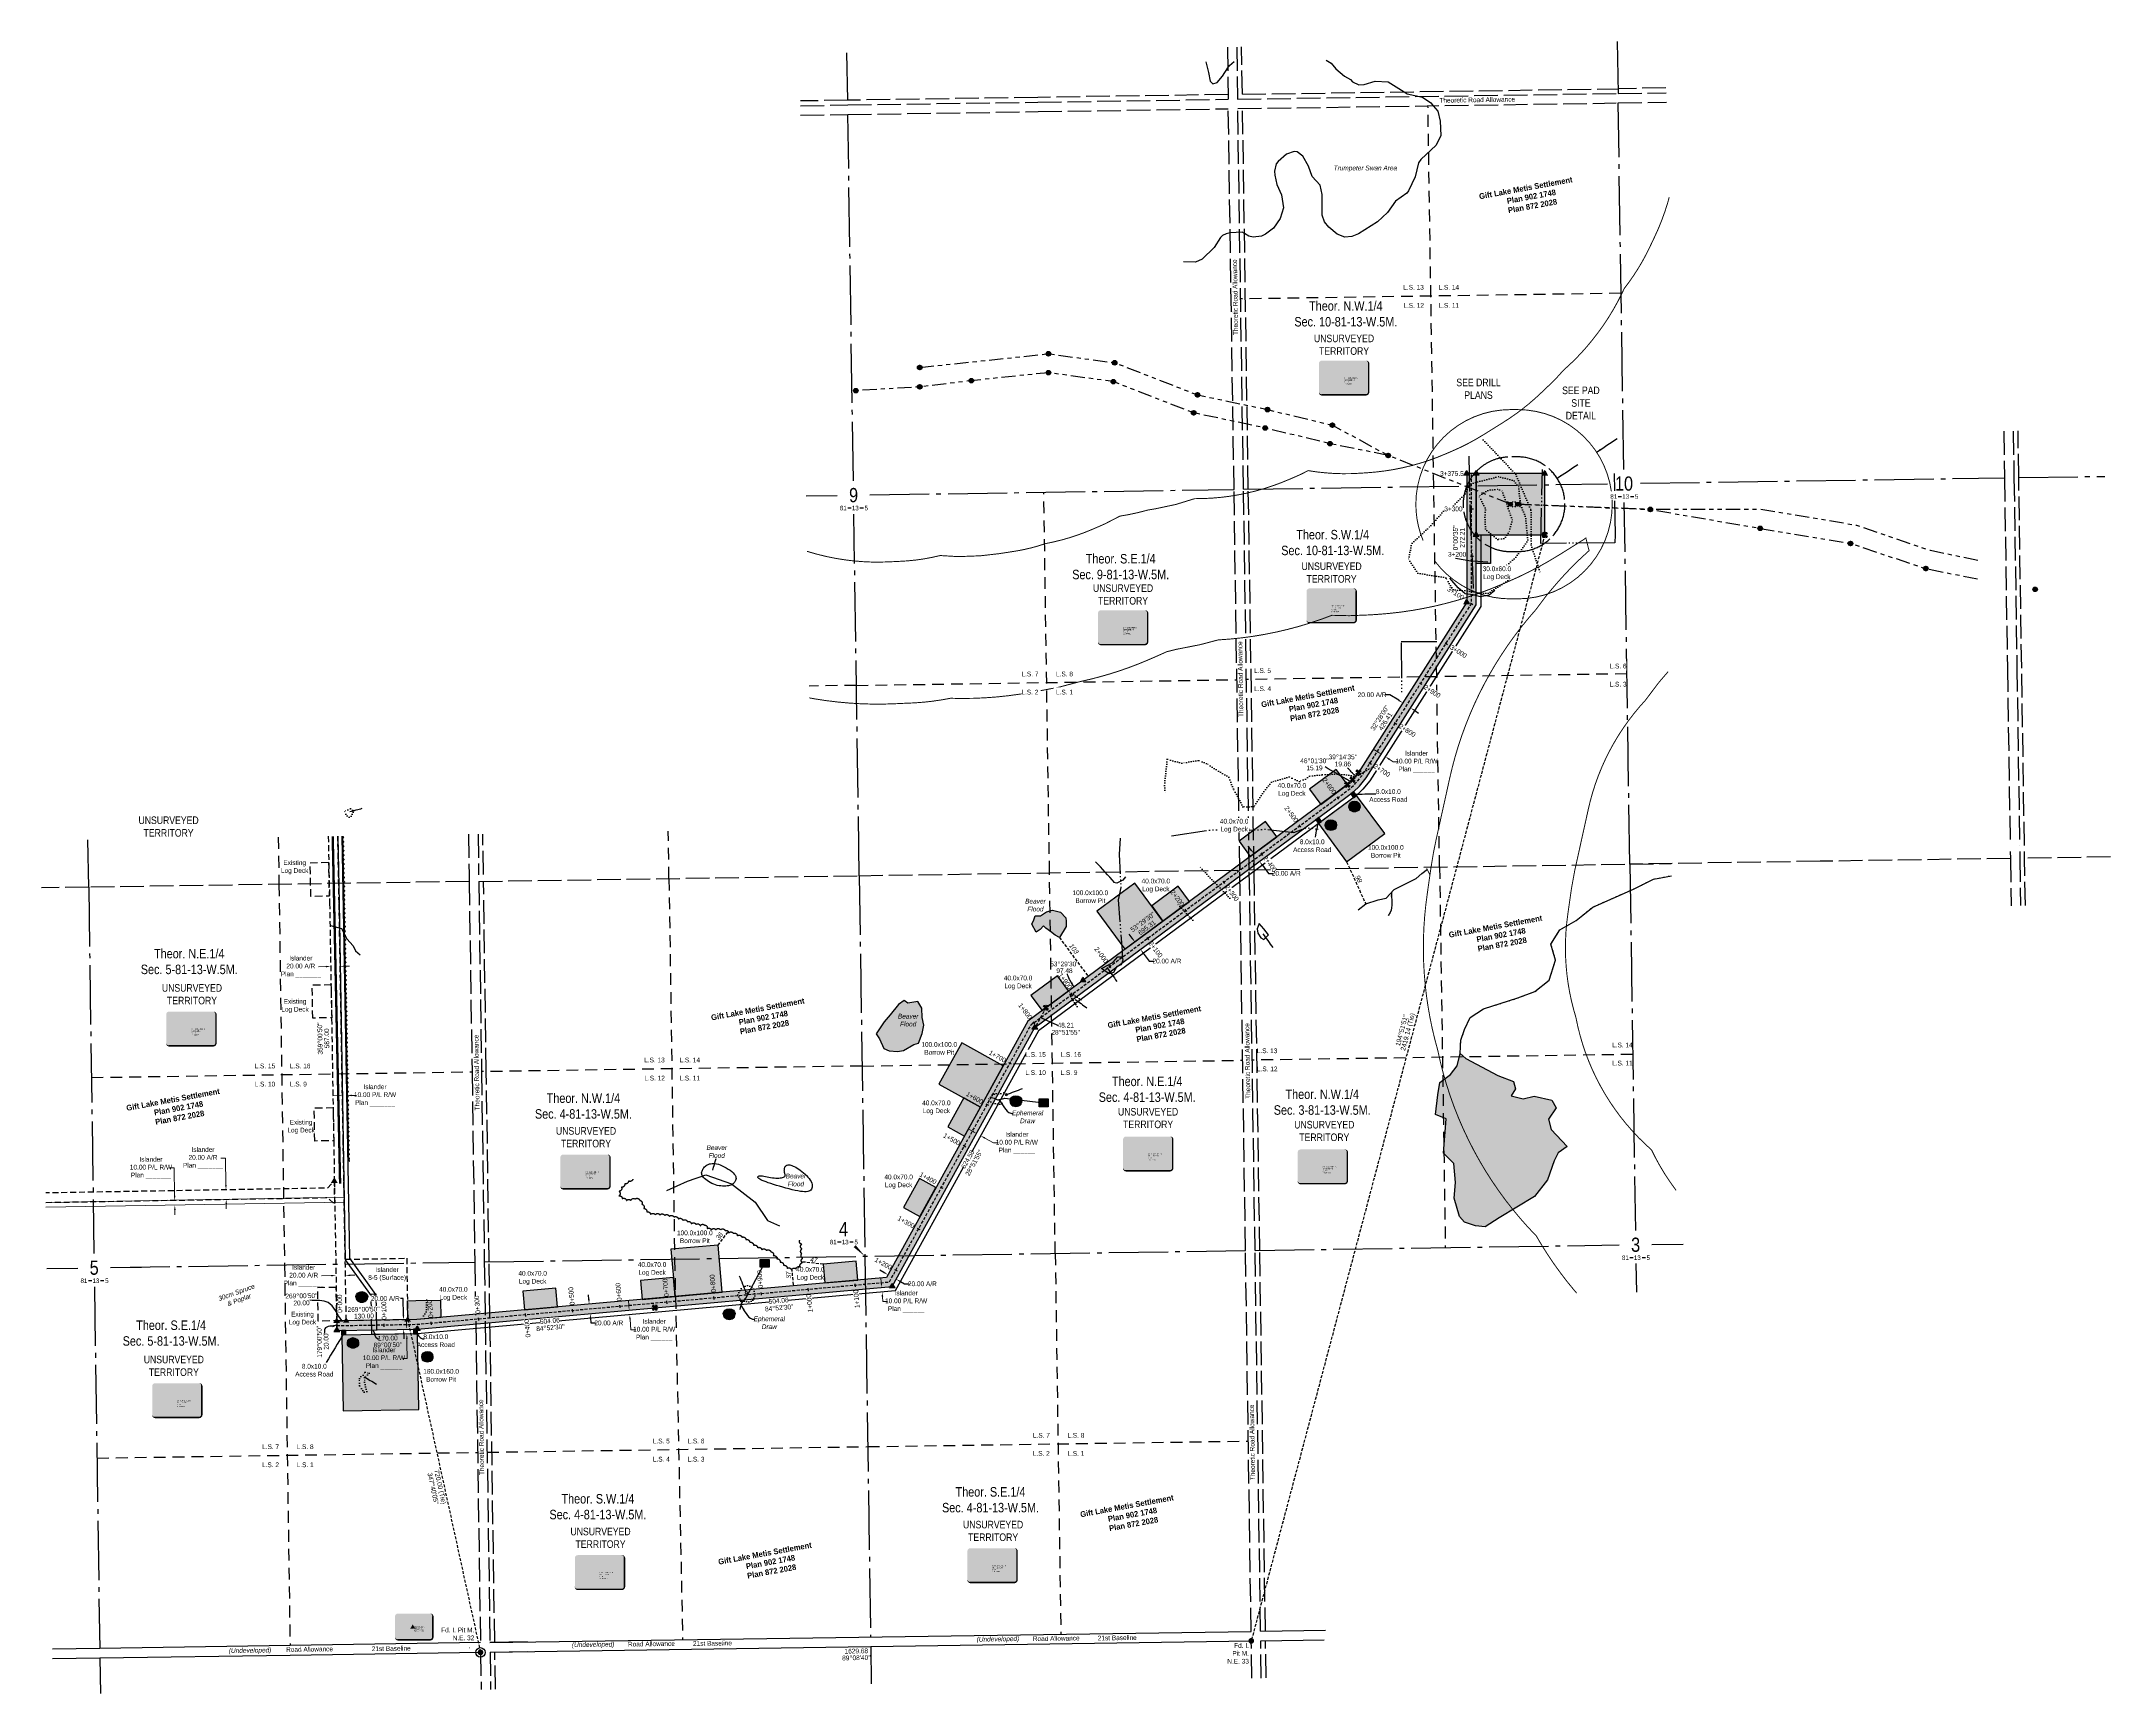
# Model space of a CAD drawing. Extents: x 562422 to 574052, y 6201080 to 6208306.
# Drawn here: x 562422 to 566795, y 6204814 to 6208306 of the extents above; entities that cross this region are included whole.
import ezdxf
from ezdxf.enums import TextEntityAlignment as Align

# ---------------------------------------------------------------- set-up
doc = ezdxf.new("R2018")
doc.units = 0
doc.header["$LTSCALE"] = 5
doc.header["$PDSIZE"] = 0.5
for name, pattern in [('0', [1, 1, 0]), ('DASHDOT2', [12.7, 6.35, -3.175, 0, -3.175]), ('foc-ACCESSROAD', [3.75, 2.5, -1.25]), ('foc-BUFFER', [16.75, 15, -1.75]), ('foc-DRILLPATH', [14.75, 6, -1.75, 1.75, -1.75, 1.75, -1.75]), ('foc-LSD', [8, 5, -3]), ('foc-QUARTERLINE', [33, 25, -3, 2, -3]), ('foc-SEISMIC', [20.5, 15, -1, 0.5, -1, 0.5, -1, 0.5, -1]), ('foc-TIELINE', [1.875, 1.25, -0.625]), ('foc-TOPO', [1, 0.2, -0.8]), ('foc-TOPO-ephemeral', [6.25, 3.125, -0.625, 0.625, -0.625, 0.625, -0.625]), ('foc-TRAV', [1.875, 1.25, -0.625]), ('foc-UNSURVEYED', [12.5, 10, -2.5]), ('foc-WHEELTRACKS', [2, 0.4, -1.6]), ('HIDDEN2', [4.7625, 3.175, -1.5875]), ('Solid', [0])]:
    doc.linetypes.add(name, pattern=pattern)
doc.layers.get('Defpoints').update_dxf_attribs({"color": 9})
for name, color, linetype in [('10', 1, 'Continuous'), ('35', 37, 'Continuous'), ('9', 3, 'Continuous'), ('AS-OWNER', 7, 'Continuous'), ('AS-ROADS', 254, 'Continuous'), ('AS-SEISMIC', 224, 'foc-SEISMIC'), ('AS-UNDERLAY-H', 141, 'Continuous'), ('AS-WILDLIFE', 131, 'DASHDOT2'), ('AUX-BUFFER', 7, 'foc-BUFFER'), ('C-AR', 13, 'foc-ACCESSROAD'), ('C-RW', 13, 'Continuous'), ('C-SYMBOL', 7, 'Continuous'), ('C-WS', 13, 'foc-ACCESSROAD'), ('DETAIL-T', 7, 'Continuous'), ('L-BD', 7, 'Continuous'), ('L-DETAIL-T', 3, 'Continuous'), ('L-MON', 1, 'Continuous'), ('L-ROAD-T', 7, 'Continuous'), ('L-SEC', 7, 'Continuous'), ('L-SECLBL', 7, 'Continuous'), ('L-SECQ', 8, 'foc-QUARTERLINE'), ('L-SECTION-LSD', 7, 'foc-LSD'), ('L-TIE', 7, 'foc-TIELINE'), ('L-TITLEDB-T', 4, 'Continuous'), ('L-UNS-T', 3, 'Continuous'), ('L-USEC', 7, 'foc-UNSURVEYED'), ('P-BUFFER-H 100m', 191, 'Continuous'), ('P-CHAINAGE-CL', 201, 'foc-TIELINE'), ('P-CROSSINGS', 250, 'Continuous'), ('P-PDRILLPATH', 12, 'foc-DRILLPATH'), ('P-PROPOSED', 10, 'Continuous'), ('P-PROPOSED-H', 21, 'Continuous'), ('P-TEMP-H', 41, 'Continuous'), ('P-TEMP_BORROW PIT', 46, 'Continuous'), ('P-TEMP_LOG DECK', 46, 'Continuous'), ('P-TRAV', 4, 'foc-TRAV'), ('P-TXT', 4, 'Continuous'), ('T-BUSH', 110, '0'), ('T-BUSH-T', 110, 'Continuous'), ('T-CREEK', 160, 'Continuous'), ('T-DRAW', 143, 'foc-TOPO-ephemeral'), ('T-EXISTING RTF', 220, 'HIDDEN2'), ('T-EXISTING RTF-T', 220, 'Continuous'), ('T-GENERAL', 48, 'foc-TOPO'), ('T-LOW-AREA', 48, 'foc-TOPO'), ('T-TIE', 201, 'foc-TIELINE'), ('T-VEGETATION CHANGE', 104, 'foc-TOPO'), ('T-WATER', 160, 'Continuous'), ('T-WATER-H', 133, 'Continuous'), ('T-WATER-P3', 160, 'foc-WHEELTRACKS'), ('T-WATER-T', 170, 'Continuous'), ('WETLAND', 143, 'Continuous'), ('WETLAND-T', 146, 'Continuous')]:
    doc.layers.add(name, color=color, linetype=linetype)
for name, color, linetype, lineweight in [('AS-GENERAL', 48, 'Continuous', 18), ('C-AR-T', 13, 'Continuous', 9), ('C-WS-T', 13, 'Continuous', 9), ('Lines', 7, 'Continuous', 0), ('P-CHAINAGE-T', 201, 'Continuous', 18), ('P-TEMP-T', 46, 'Continuous', 18), ('T-TEXT', 48, 'Continuous', 18), ('T-TIE-T', 201, 'Continuous', 18)]:
    doc.layers.add(name, color=color, linetype=linetype, lineweight=lineweight)
doc.styles.add('100L', font='ARIALN.TTF', dxfattribs={"height": 11})
doc.styles.add('175L', font='ARIALN.TTF', dxfattribs={"height": 20})
doc.styles.add('240', font='ARIALN.TTF', dxfattribs={"height": 30})
doc.styles.add('80CG', font='ARIALN.TTF', dxfattribs={"height": 10})
doc.styles.add('80L', font='ARIALN.TTF', dxfattribs={"height": 10})
doc.styles.add('80LS', font='ARIALNI.TTF', dxfattribs={"height": 10})
doc.styles.add('Crossing', font='ARIALN.TTF', dxfattribs={"height": 10})
doc.styles.add('foc-LtypeFont', font='ARIALN.TTF', dxfattribs={"height": 7.35})
doc.styles.add('MtXpl_Cordia_New', font='')
doc.styles.add('SIMPLEX', font='ARIALN.TTF')
doc.styles.get("Standard").update_dxf_attribs({"font": 'ARIALN.TTF'})
doc.styles.get('MtXpl_Cordia_New').set_extended_font_data('Cordia New', bold=True)
doc.linetypes.add('foc-TOPO-flowdirection-NOLINE', pattern='A,0,[">",foc-LtypeFont,S=0.3,R=0,X=0,Y=-0.945],-20,[">",foc-LtypeFont,S=0.3,R=0,X=0,Y=-0.945],0', length=20)
doc.dimstyles.new('CG2011', dxfattribs={"dimscale": 5, "dimtxt": 9, "dimasz": 2, "dimexe": 0.2, "dimexo": 0.0625, "dimgap": 0.5, "dimtad": 0, "dimtih": 1, "dimtoh": 1, "dimzin": 0, "dimdsep": 46, "dimtxsty": '80CG', "dimcen": 0.1, "dimse1": 1, "dimse2": 1, "dimclrd": 256, "dimclrt": 256, "dimaunit": 1, "dimadec": 4, "dimazin": 0, "dimtfac": 0.06, "dimtofl": 0, "dimtmove": 0, "dimatfit": 1, "dimfxl": 0.2, "dimtolj": 1, "dimtzin": 0, "dimlwd": -1, "dimarcsym": 0})
doc.dimstyles.new('Compass 5 000', dxfattribs={"dimscale": 5, "dimtxt": 9, "dimasz": 2, "dimexe": 0.2, "dimexo": 0.0625, "dimgap": 0.5, "dimtad": 0, "dimtih": 1, "dimtoh": 1, "dimzin": 0, "dimdsep": 46, "dimtxsty": '80CG', "dimcen": 0.1, "dimse1": 1, "dimse2": 1, "dimclrd": 256, "dimclrt": 256, "dimaunit": 1, "dimadec": 4, "dimazin": 0, "dimtfac": 0.06, "dimtofl": 0, "dimtmove": 0, "dimatfit": 1, "dimfxl": 0.2, "dimtolj": 1, "dimtzin": 0, "dimlwd": -1, "dimarcsym": 0})

# ---------------------------------------------------------------- blocks, each defined once
blk = doc.blocks.new('TRIA')
blk.add_hatch(color=255).paths.add_polyline_path([(-0.04, 1.52), (-1.47, -0.87), (1.39, -0.87)])
blk = doc.blocks.new('TRIAA')
blk.add_blockref('TRIA', (0, 0))
blk = doc.blocks.new('TRIB')
at = {"color": 1}
blk.add_lwpolyline([(-1.12, -0.67), (-0.04, 1.13), (1.04, -0.67)], close=True, dxfattribs=at)
blk = doc.blocks.new('TRIBB')
blk.add_blockref('TRIB', (0, 0))
blk = doc.blocks.new('TRICC')
for name in ['TRIAA', 'TRIBB']:
    blk.add_blockref(name, (0, 0))
blk = doc.blocks.new('plspike')
blk.add_blockref('TRICC', (0, 0))
blk = doc.blocks.new('L-SECLBL')
at = {"layer": '9', "color": 7}
for p, q in [((-5.1, -27.8), (-12.3, -27.8)), ((20.7, -27.8), (13.5, -27.8))]:
    blk.add_line(p, q, dxfattribs=at)
at = {"layer": '10', "color": 2, "style": 'SIMPLEX'}
blk.add_attdef('SEC', text='', height=30, dxfattribs=at).set_placement((0, 0), align=Align.MIDDLE)
at = {"layer": '10', "color": 5, "style": '80L'}
blk.add_attdef('TWP', text='', height=9.5, dxfattribs=at).set_placement((-14.4, -27.4), align=Align.MIDDLE_RIGHT)
blk.add_attdef('RGE', text='', height=9.5, dxfattribs=at).set_placement((3.6, -27.4), align=Align.MIDDLE_CENTER)
blk.add_attdef('MER', text='', height=9.5, dxfattribs=at).set_placement((23.2, -27.4), align=Align.MIDDLE_LEFT)
blk = doc.blocks.new('*D44')
at = {"layer": 'C-AR-T', "transparency": 16777216}
for p, q in [((563023.3, 6206350.9), (563007.6, 6206350.6)), ((563063.3, 6206351.6), (563073.3, 6206351.7))]:
    blk.add_line(p, q, dxfattribs=at)
for points in [[(563023.3, 6206352.5), (563023.4, 6206349.2), (563033.3, 6206351.1)], [(563063.3, 6206353.2), (563063.3, 6206349.9), (563053.3, 6206351.4)]]:
    blk.add_solid(points, dxfattribs=at)
at = {"layer": 'Defpoints', "color": 0, "transparency": 16777216}
for p in [(563033.3, 6206351.1), (563034.7, 6206272), (563054.7, 6206272.3)]:
    blk.add_point(p, dxfattribs=at)
at = {"layer": 'C-AR-T', "transparency": 16777216, "insert": (562970.1, 6206350.6), "char_height": 10, "attachment_point": 5, "style": '80CG'}
blk.add_mtext('\\A1;Islander\\P20.00 A/R\\PPlan _______', dxfattribs=at)
blk = doc.blocks.new('*U43')
h = blk.add_hatch(color=255)
edge = h.paths.add_edge_path()
edge.add_line((-46.5, -37), (46.5, -37))
edge.add_arc((46.5, -31), 6, 270, 360)
edge.add_line((52.5, -31), (52.5, 29.5))
edge.add_arc((46.5, 29.5), 6, 0, 90)
edge.add_line((46.5, 35.5), (-46.5, 35.5))
edge.add_arc((-46.5, 29.5), 6, 90, 180)
edge.add_line((-52.5, 29.5), (-52.5, -31))
edge.add_arc((-46.5, -31), 6, 180, 270)
at = {"color": 14, "flags": 128}
blk.add_lwpolyline([(-46.5, -37, 3, 3, 0), (46.5, -37, 3, 3, 0.414214), (52.5, -31, 3, 3, 0), (52.5, 29.5, 3, 0, 0.414214), (46.5, 35.5, 0, 0, 0), (-46.5, 35.5, 0, 0, 0.414214), (-52.5, 29.5, 0, 0, 0), (-52.5, -31, 0, 3, 0.414214)], format="xyseb", close=True, dxfattribs=at)
at = {"color": 14, "lineweight": 30, "flags": 104}
blk.add_attdef('ENTER_TEXT', text='', height=10, dxfattribs=at).set_placement((0, 0), align=Align.MIDDLE_CENTER)
blk = doc.blocks.new('*D45')
at = {"layer": 'C-AR-T', "transparency": 16777216}
for p, q in [((562810.9, 6205946.2), (562800.9, 6205946.2)), ((562811.8, 6205889), (562810.9, 6205946.2)), ((562812.5, 6205849), (562812.7, 6205839))]:
    blk.add_line(p, q, dxfattribs=at)
for points in [[(562813.5, 6205889), (562810.2, 6205889), (562812, 6205879)], [(562814.2, 6205849.1), (562810.9, 6205849), (562812.4, 6205859)]]:
    blk.add_solid(points, dxfattribs=at)
at = {"layer": 'Defpoints', "color": 0, "transparency": 16777216}
for p in [(562732.5, 6205877.6), (562732.9, 6205857.6), (562812.4, 6205859)]:
    blk.add_point(p, dxfattribs=at)
at = {"layer": 'C-AR-T', "transparency": 16777216, "insert": (562763.4, 6205946.2), "char_height": 10, "attachment_point": 5, "style": '80CG'}
blk.add_mtext('\\A1;Islander\\P20.00 A/R\\PPlan _______', dxfattribs=at)
blk = doc.blocks.new('*D46')
at = {"layer": 'Defpoints', "color": 0, "transparency": 16777216}
for p in [(565289.7, 6206894.2), (565298.6, 6206908.2), (565306.6, 6206883.4)]:
    blk.add_point(p, dxfattribs=at)
at = {"layer": 'P-TXT', "transparency": 16777216}
for p, q in [((565271.7, 6206925.3), (565261.7, 6206925.3)), ((565290.2, 6206913.6), (565271.7, 6206925.3)), ((565323.9, 6206892.1), (565332.3, 6206886.7))]:
    blk.add_line(p, q, dxfattribs=at)
for points in [[(565291.1, 6206915), (565289.3, 6206912.2), (565298.6, 6206908.2)], [(565324.8, 6206893.5), (565323, 6206890.7), (565315.5, 6206897.5)]]:
    blk.add_solid(points, dxfattribs=at)
at = {"layer": 'P-TXT', "transparency": 16777216, "insert": (565234, 6206925.3), "char_height": 10, "attachment_point": 5, "style": '80CG'}
blk.add_mtext('\\A1;20.00 A/R', dxfattribs=at)
blk = doc.blocks.new('STRIA')
blk.add_hatch(color=255).paths.add_polyline_path([(-0.04, 1.52), (-1.47, -0.87), (1.39, -0.87)])
blk = doc.blocks.new('STRIAA')
blk.add_blockref('STRIA', (0, 0))
blk = doc.blocks.new('STRIB')
at = {"color": 1}
blk.add_solid([(-1.12, -0.67), (-0.04, 1.13), (1.04, -0.67)], dxfattribs=at)
blk = doc.blocks.new('STRIBB')
blk.add_blockref('STRIB', (0, 0))
blk = doc.blocks.new('STRICC')
for name in ['STRIAA', 'STRIBB']:
    blk.add_blockref(name, (0, 0))
blk = doc.blocks.new('fdspike')
blk.add_blockref('STRICC', (0, 0))
blk = doc.blocks.new('TEMP')
h = blk.add_hatch(color=255)
h.dxf.hatch_style = 1
h.paths.add_polyline_path([(0, 0.25), (-0.67, 1.15), (-0.67, 0.67), (-1.15, 0.67), (-0.25, 0), (-1.15, -0.67), (-0.67, -0.67), (-0.67, -1.15), (0, -0.25), (0.67, -1.15), (0.67, -0.67), (1.15, -0.67), (0.25, 0), (1.15, 0.67), (0.67, 0.67), (0.67, 1.15)])
h.paths.add_polyline_path([(0.57, 0.85), (0.57, 0.57), (0.85, 0.57), (0.08, 0), (0.85, -0.57), (0.57, -0.57), (0.57, -0.85), (0, -0.08), (-0.57, -0.85), (-0.57, -0.57), (-0.85, -0.57), (-0.08, 0), (-0.85, 0.57), (-0.57, 0.57), (-0.57, 0.85), (0, 0.08)], flags=16)
h = blk.add_hatch(color=1)
h.dxf.hatch_style = 1
h.paths.add_polyline_path([(0, 0.08), (-0.57, 0.85), (-0.57, 0.57), (-0.85, 0.57), (-0.08, 0), (-0.85, -0.57), (-0.57, -0.57), (-0.57, -0.85), (0, -0.08), (0.57, -0.85), (0.57, -0.57), (0.85, -0.57), (0.08, 0), (0.85, 0.57), (0.57, 0.57), (0.57, 0.85)])
at = {"color": 1}
for p, q in [((-0.08, 0), (0.08, 0)), ((0, 0.08), (0, -0.08))]:
    blk.add_line(p, q, dxfattribs=at)
at = {"color": 255, "flags": 128}
blk.add_lwpolyline([(-0.25, 0), (-1.15, 0.67), (-0.67, 0.67), (-0.67, 1.15), (0, 0.25), (0.67, 1.15), (0.67, 0.67), (1.15, 0.67), (0.25, 0), (1.15, -0.67), (0.67, -0.67), (0.67, -1.15), (0, -0.25), (-0.67, -1.15), (-0.67, -0.67), (-1.15, -0.67)], close=True, dxfattribs=at)
at = {"color": 1, "flags": 128}
blk.add_lwpolyline([(-0.08, 0), (-0.85, 0.57), (-0.57, 0.57), (-0.57, 0.85), (0, 0.08), (0.57, 0.85), (0.57, 0.57), (0.85, 0.57), (0.08, 0), (0.85, -0.57), (0.57, -0.57), (0.57, -0.85), (0, -0.08), (-0.57, -0.85), (-0.57, -0.57), (-0.85, -0.57)], close=True, dxfattribs=at)
blk = doc.blocks.new('*D49')
at = {"layer": 'Defpoints', "color": 0, "transparency": 16777216}
for p in [(564737.7, 6206406.7), (564744.6, 6206386.9), (564749.6, 6206390.7)]:
    blk.add_point(p, dxfattribs=at)
at = {"layer": 'P-TXT', "transparency": 16777216}
for p, q in [((564726.7, 6206411), (564720.8, 6206419.1)), ((564750.5, 6206378.9), (564762.6, 6206362.5)), ((564762.6, 6206362.5), (564772.6, 6206362.5))]:
    blk.add_line(p, q, dxfattribs=at)
for points in [[(564728.1, 6206412), (564725.4, 6206410.1), (564732.7, 6206403)], [(564751.8, 6206379.9), (564749.2, 6206377.9), (564744.6, 6206386.9)]]:
    blk.add_solid(points, dxfattribs=at)
at = {"layer": 'P-TXT', "transparency": 16777216, "insert": (564800.4, 6206362.5), "char_height": 10, "attachment_point": 5, "style": '80CG'}
blk.add_mtext('\\A1;20.00 A/R', dxfattribs=at)
blk = doc.blocks.new('WC')
at = {"layer": 'L-MON'}
h = blk.add_hatch(color=255, dxfattribs=at)
h.dxf.hatch_style = 1
edge = h.paths.add_edge_path()
edge.add_arc((0, 0), 0.9, 0, 360)
at = {"layer": 'L-MON', "color": 240, "flags": 128}
for points in [[(-0.62, 0.5), (-1.23, 1.12)], [(0.52, 0.61), (1.13, 1.21)], [(-1.18, -1.18), (-0.56, -0.57)], [(1.16, -1.18), (0.56, -0.57)]]:
    blk.add_lwpolyline(points, dxfattribs=at)
at = {"layer": 'L-MON', "color": 240}
for radius in [0.8, 0.373]:
    blk.add_circle((0, 0), radius, dxfattribs=at)
blk = doc.blocks.new('fdia')
at = {"color": 255, "const_width": 1}
blk.add_lwpolyline([(-0.5, 0, 1), (0.5, 0, 1)], format="xyb", close=True, dxfattribs=at)
blk = doc.blocks.new('Fdiaa')
blk.add_blockref('fdia', (0, 0))
blk = doc.blocks.new('fdib')
at = {"color": 1, "const_width": 1.6}
blk.add_lwpolyline([(-0.4, 0, 1), (0.4, 0, 1)], format="xyb", close=True, dxfattribs=at)
at = {"color": 1}
blk.add_circle((0, 0), 0.8, dxfattribs=at)
blk = doc.blocks.new('Fdibb')
blk.add_blockref('fdib', (0, 0))
blk = doc.blocks.new('fdicc')
for name in ['Fdibb', 'Fdiaa']:
    blk.add_blockref(name, (0, 0))
blk = doc.blocks.new('FDI')
blk.add_blockref('fdicc', (0, 0))
blk = doc.blocks.new('*U50')
h = blk.add_hatch(color=254)
edge = h.paths.add_edge_path()
edge.add_line((-34, -28.5), (34, -28.5))
edge.add_arc((34, -22.5), 6, 270, 360)
edge.add_line((40, -22.5), (40, 21))
edge.add_arc((34, 21), 6, 0, 90)
edge.add_line((34, 27), (-34, 27))
edge.add_arc((-34, 21), 6, 90, 180)
edge.add_line((-40, 21), (-40, -22.5))
edge.add_arc((-34, -22.5), 6, 180, 270)
at = {"color": 1, "flags": 128}
blk.add_lwpolyline([(-34, -28.5, 3, 3, 0), (34, -28.5, 3, 3, 0.414214), (40, -22.5, 3, 3, 0), (40, 21, 3, 0, 0.414214), (34, 27, 0, 0, 0), (-34, 27, 0, 0, 0.414214), (-40, 21, 0, 0, 0), (-40, -22.5, 0, 3, 0.414214)], format="xyseb", close=True, dxfattribs=at)
blk.add_lwpolyline([(-7.8, -5.3, 0, 10, 0), (0, 0, 5, 5, 0)], format="xyseb", dxfattribs=at)
at = {"color": 1, "lineweight": 30, "flags": 104}
blk.add_attdef('ENTER_TEXT', text='', height=10, dxfattribs=at).set_placement((-0.3, 0), align=Align.MIDDLE_CENTER)
blk = doc.blocks.new('RP')
at = {"layer": '35', "color": 3}
blk.add_circle((0, 0), 10, dxfattribs=at)
at = {"layer": '35', "color": 3, "lineweight": 30, "flags": 104}
blk.add_attdef('RP', text='', height=10, dxfattribs=at).set_placement((-24.4, 10.8), align=Align.MIDDLE_CENTER)
blk = doc.blocks.new('*D52')
at = {"layer": 'C-AR-T', "transparency": 16777216}
for p, q in [((563047.9, 6206078.1), (563037.9, 6206077.9)), ((563078, 6206078.6), (563088, 6206078.7))]:
    blk.add_line(p, q, dxfattribs=at)
for points in [[(563047.9, 6206079.7), (563048, 6206076.4), (563057.9, 6206078.2)], [(563077.9, 6206080.2), (563078, 6206076.9), (563068, 6206078.4)]]:
    blk.add_solid(points, dxfattribs=at)
at = {"layer": 'Defpoints', "color": 0, "transparency": 16777216}
for p in [(563056.7, 6206148.3), (563066.7, 6206148.5), (563068, 6206078.4)]:
    blk.add_point(p, dxfattribs=at)
at = {"layer": 'C-AR-T', "transparency": 16777216, "insert": (563127, 6206078.7), "char_height": 10, "attachment_point": 5, "style": '80CG'}
blk.add_mtext('\\A1;Islander\\P10.00 P/L R/W\\PPlan _______', dxfattribs=at)
blk = doc.blocks.new('*D53')
at = {"layer": 'C-AR-T', "transparency": 16777216}
for p, q in [((562702.5, 6205925.5), (562692.5, 6205925.5)), ((562703.5, 6205866.3), (562702.5, 6205925.5)), ((562704, 6205836.3), (562704.2, 6205826.3))]:
    blk.add_line(p, q, dxfattribs=at)
for points in [[(562705.1, 6205866.4), (562701.8, 6205866.3), (562703.7, 6205856.3)], [(562705.7, 6205836.4), (562702.3, 6205836.3), (562703.8, 6205846.3)]]:
    blk.add_solid(points, dxfattribs=at)
at = {"layer": 'Defpoints', "color": 0, "transparency": 16777216}
for p in [(562703.8, 6205846.3), (562942.1, 6205860.4), (562942.3, 6205850.4)]:
    blk.add_point(p, dxfattribs=at)
at = {"layer": 'C-AR-T', "transparency": 16777216, "insert": (562653.4, 6205925.5), "char_height": 10, "attachment_point": 5, "style": '80CG'}
blk.add_mtext('\\A1;Islander\\P10.00 P/L R/W\\PPlan _______', dxfattribs=at)
blk = doc.blocks.new('*D55')
at = {"layer": 'C-AR-T', "transparency": 16777216}
for p, q in [((563034.5, 6205697.7), (563013.6, 6205697.3)), ((563074.5, 6205698.4), (563084.5, 6205698.6))]:
    blk.add_line(p, q, dxfattribs=at)
for points in [[(563034.5, 6205699.4), (563034.6, 6205696), (563044.5, 6205697.9)], [(563074.5, 6205700), (563074.5, 6205696.7), (563064.5, 6205698.2)]]:
    blk.add_solid(points, dxfattribs=at)
at = {"layer": 'Defpoints', "color": 0, "transparency": 16777216}
for p in [(563044.3, 6205709.7), (563044.5, 6205697.9), (563064.3, 6205710)]:
    blk.add_point(p, dxfattribs=at)
at = {"layer": 'C-AR-T', "transparency": 16777216, "insert": (562976.2, 6205697.3), "char_height": 10, "attachment_point": 5, "style": '80CG'}
blk.add_mtext('\\A1;Islander\\P20.00 A/R\\PPlan _______', dxfattribs=at)
blk = doc.blocks.new('xing2')
h = blk.add_hatch(color=50)
h.dxf.hatch_style = 1
edge = h.paths.add_edge_path()
edge.add_ellipse((0, 0), major_axis=(-12.5, 0), ratio=0.816297, start_angle=0, end_angle=360)
h = blk.add_hatch(color=250)
h.dxf.hatch_style = 1
edge = h.paths.add_edge_path()
edge.add_ellipse((0, -2), major_axis=(-12.5, 0), ratio=0.816297, start_angle=0, end_angle=180)
edge.add_line((12.5, -2), (12.5, 0))
edge.add_ellipse((0, 0), major_axis=(-12.5, 0), ratio=0.816297, start_angle=0, end_angle=180, ccw=False)
edge.add_line((-12.5, 0), (-12.5, -2))
at = {"color": 250}
blk.add_ellipse((0, 0), major_axis=(-12.5, 0), ratio=0.816297, dxfattribs=at)
blk.add_ellipse((0, -2), major_axis=(-12.5, 0), ratio=0.816297, start_param=0, end_param=3.141593, dxfattribs=at)
at = {"color": 250, "style": 'Crossing'}
blk.add_attdef('CROSSING', text='', height=9, dxfattribs=at).set_placement((0.1, 0), align=Align.MIDDLE_CENTER)
at = {"color": 250, "style": 'Crossing', "flags": 1}
for tag, p in [('DESCRIPTION', (0.1, -25.8)), ('LOCATION', (0.1, -39.3)), ('OWNER', (0.1, -12.5)), ('DWG_REF', (0.1, -52.8))]:
    blk.add_attdef(tag, text='', height=9, dxfattribs=at).set_placement(p, align=Align.MIDDLE_CENTER)
blk = doc.blocks.new('*D56')
at = {"layer": 'Defpoints', "color": 0, "transparency": 16777216}
for p in [(564990.8, 6206594.1), (564996.1, 6206573.1), (565002.7, 6206578)]:
    blk.add_point(p, dxfattribs=at)
at = {"layer": 'P-TXT', "transparency": 16777216}
for p, q in [((564978.3, 6206597.2), (564972.3, 6206605.3)), ((565002.1, 6206565.1), (565014.8, 6206547.9)), ((565014.8, 6206547.9), (565024.8, 6206547.9))]:
    blk.add_line(p, q, dxfattribs=at)
for points in [[(564979.6, 6206598.2), (564976.9, 6206596.2), (564984.2, 6206589.2)], [(565003.4, 6206566.1), (565000.7, 6206564.1), (564996.1, 6206573.1)]]:
    blk.add_solid(points, dxfattribs=at)
at = {"layer": 'P-TXT', "transparency": 16777216, "insert": (565052.5, 6206547.9), "char_height": 10, "attachment_point": 5, "style": '80CG'}
blk.add_mtext('\\A1;20.00 A/R', dxfattribs=at)
blk = doc.blocks.new('*D57')
at = {"layer": 'Defpoints', "color": 0, "transparency": 16777216}
for p in [(563581.4, 6205617.7), (563588.4, 6205638.4), (563590.2, 6205618.5)]:
    blk.add_point(p, dxfattribs=at)
at = {"layer": 'P-TXT', "transparency": 16777216}
for p, q in [((563578.7, 6205647.5), (563577.8, 6205657.5)), ((563582.3, 6205607.7), (563583.2, 6205597.7)), ((563583.2, 6205597.7), (563593.2, 6205597.7))]:
    blk.add_line(p, q, dxfattribs=at)
for points in [[(563580.4, 6205647.7), (563577.1, 6205647.4), (563579.6, 6205637.6)], [(563584, 6205607.9), (563580.7, 6205607.6), (563581.4, 6205617.7)]]:
    blk.add_solid(points, dxfattribs=at)
at = {"layer": 'P-TXT', "transparency": 16777216, "insert": (563620.9, 6205597.7), "char_height": 10, "attachment_point": 5, "style": '80CG'}
blk.add_mtext('\\A1;20.00 A/R', dxfattribs=at)
blk = doc.blocks.new('*D58')
at = {"layer": 'Defpoints', "color": 0, "transparency": 16777216}
for p in [(563170.1, 6205604.1), (563170.4, 6205584.1), (563187.1, 6205604.4)]:
    blk.add_point(p, dxfattribs=at)
at = {"layer": 'P-TXT', "transparency": 16777216}
for p, q in [((563186.3, 6205649.3), (563176.3, 6205649.3)), ((563186.9, 6205614.4), (563186.3, 6205649.3)), ((563187.6, 6205574.4), (563187.8, 6205564.4))]:
    blk.add_line(p, q, dxfattribs=at)
for points in [[(563188.6, 6205614.4), (563185.2, 6205614.4), (563187.1, 6205604.4)], [(563189.3, 6205574.5), (563185.9, 6205574.4), (563187.4, 6205584.4)]]:
    blk.add_solid(points, dxfattribs=at)
at = {"layer": 'P-TXT', "transparency": 16777216, "insert": (563148.6, 6205649.3), "char_height": 10, "attachment_point": 5, "style": '80CG', "bg_fill": 3, "box_fill_scale": 1.1, "bg_fill_color": 256, "bg_fill_true_color": 13158600, "bg_fill_transparency": 0}
blk.add_mtext('\\A1;20.00 A/R', dxfattribs=at)
blk = doc.blocks.new('*D59')
at = {"layer": 'Defpoints', "color": 0, "transparency": 16777216}
for p in [(564211.7, 6205701.3), (564228.4, 6205690.1), (564229.2, 6205691.6)]:
    blk.add_point(p, dxfattribs=at)
at = {"layer": 'P-TXT', "transparency": 16777216}
for p, q in [((564202.1, 6205704.5), (564193.4, 6205709.4)), ((564237.1, 6205685.2), (564245.9, 6205680.4)), ((564245.9, 6205680.4), (564255.9, 6205680.4))]:
    blk.add_line(p, q, dxfattribs=at)
for points in [[(564202.9, 6205706), (564201.3, 6205703.1), (564210.9, 6205699.7)], [(564237.9, 6205686.7), (564236.3, 6205683.8), (564228.4, 6205690.1)]]:
    blk.add_solid(points, dxfattribs=at)
at = {"layer": 'P-TXT', "transparency": 16777216, "insert": (564283.6, 6205680.4), "char_height": 10, "attachment_point": 5, "style": '80CG'}
blk.add_mtext('\\A1;20.00 A/R', dxfattribs=at)
blk = doc.blocks.new('*D61')
at = {"layer": 'C-AR-T', "transparency": 16777216}
for p, q in [((563193.7, 6205594.5), (563193.5, 6205604.5)), ((563194.2, 6205564.5), (563194.4, 6205554.5)), ((563184.9, 6205522.8), (563194.9, 6205522.8)), ((563194.9, 6205522.8), (563194.4, 6205554.5))]:
    blk.add_line(p, q, dxfattribs=at)
for points in [[(563195.3, 6205594.6), (563192, 6205594.5), (563193.8, 6205584.5)], [(563195.9, 6205564.6), (563192.5, 6205564.5), (563194, 6205574.5)]]:
    blk.add_solid(points, dxfattribs=at)
at = {"layer": 'Defpoints', "color": 0, "transparency": 16777216}
for p in [(563174.4, 6205584.2), (563174.5, 6205574.2), (563193.8, 6205584.5)]:
    blk.add_point(p, dxfattribs=at)
at = {"layer": 'C-AR-T', "transparency": 16777216, "insert": (563145.8, 6205522.8), "char_height": 10, "attachment_point": 5, "style": '80CG'}
blk.add_mtext('\\A1;Islander^J10.00 P/L R/W\\PPlan ______', dxfattribs=at)
blk = doc.blocks.new('*D62')
at = {"layer": 'C-AR-T', "transparency": 16777216}
for p, q in [((563663.2, 6205635), (563662.3, 6205645)), ((563665.9, 6205605.2), (563667.8, 6205583.1)), ((563667.8, 6205583.1), (563677.8, 6205583.1))]:
    blk.add_line(p, q, dxfattribs=at)
for points in [[(563664.8, 6205635.2), (563661.5, 6205634.9), (563664.1, 6205625.1)], [(563667.5, 6205605.3), (563664.2, 6205605), (563665, 6205615.1)]]:
    blk.add_solid(points, dxfattribs=at)
at = {"layer": 'Defpoints', "color": 0, "transparency": 16777216}
for p in [(563665, 6205615.1), (563677.1, 6205626.2), (563678, 6205616.3)]:
    blk.add_point(p, dxfattribs=at)
at = {"layer": 'C-AR-T', "transparency": 16777216, "insert": (563716.9, 6205583.1), "char_height": 10, "attachment_point": 5, "style": '80CG'}
blk.add_mtext('\\A1;Islander^J10.00 P/L R/W\\PPlan ______', dxfattribs=at)
blk = doc.blocks.new('*D63')
at = {"layer": 'C-AR-T', "transparency": 16777216}
for p, q in [((564196.6, 6205682.9), (564195.7, 6205692.8)), ((564199.3, 6205653), (564200.2, 6205643)), ((564200.2, 6205643), (564210.2, 6205643))]:
    blk.add_line(p, q, dxfattribs=at)
for points in [[(564198.3, 6205683), (564194.9, 6205682.7), (564197.5, 6205672.9)], [(564200.9, 6205653.2), (564197.6, 6205652.9), (564198.4, 6205663)]]:
    blk.add_solid(points, dxfattribs=at)
at = {"layer": 'Defpoints', "color": 0, "transparency": 16777216}
for p in [(564192.5, 6205672.5), (564193.4, 6205662.5), (564198.4, 6205663)]:
    blk.add_point(p, dxfattribs=at)
at = {"layer": 'C-AR-T', "transparency": 16777216, "insert": (564249.3, 6205643), "char_height": 10, "attachment_point": 5, "style": '80CG'}
blk.add_mtext('\\A1;Islander^J10.00 P/L R/W\\PPlan ______', dxfattribs=at)
blk = doc.blocks.new('*D64')
at = {"layer": 'C-AR-T', "transparency": 16777216}
for p, q in [((564389.4, 6206002.9), (564380.7, 6206007.8)), ((564415.7, 6205988.4), (564434, 6205978.3)), ((564434, 6205978.3), (564444, 6205978.3))]:
    blk.add_line(p, q, dxfattribs=at)
for points in [[(564390.2, 6206004.4), (564388.6, 6206001.5), (564398.2, 6205998.1)], [(564416.5, 6205989.9), (564414.9, 6205987), (564406.9, 6205993.3)]]:
    blk.add_solid(points, dxfattribs=at)
at = {"layer": 'Defpoints', "color": 0, "transparency": 16777216}
for p in [(564414.3, 6206027.3), (564423, 6206022.5), (564406.9, 6205993.3)]:
    blk.add_point(p, dxfattribs=at)
at = {"layer": 'C-AR-T', "transparency": 16777216, "insert": (564483.1, 6205978.3), "char_height": 10, "attachment_point": 5, "style": '80CG'}
blk.add_mtext('\\A1;Islander^J10.00 P/L R/W\\PPlan ______', dxfattribs=at)
blk = doc.blocks.new('*D65')
at = {"layer": 'C-AR-T', "transparency": 16777216}
for p, q in [((565244.9, 6206805.2), (565236.5, 6206810.6)), ((565270.2, 6206789.1), (565278.7, 6206783.7)), ((565278.7, 6206783.7), (565288.7, 6206783.7))]:
    blk.add_line(p, q, dxfattribs=at)
for points in [[(565245.8, 6206806.6), (565244, 6206803.8), (565253.4, 6206799.8)], [(565271.1, 6206790.5), (565269.3, 6206787.7), (565261.8, 6206794.5)]]:
    blk.add_solid(points, dxfattribs=at)
at = {"layer": 'Defpoints', "color": 0, "transparency": 16777216}
for p in [(565260.3, 6206810.8), (565261.8, 6206794.5), (565268.8, 6206805.4)]:
    blk.add_point(p, dxfattribs=at)
at = {"layer": 'C-AR-T', "transparency": 16777216, "insert": (565327.8, 6206783.7), "char_height": 10, "attachment_point": 5, "style": '80CG'}
blk.add_mtext('\\A1;Islander^J10.00 P/L R/W\\PPlan ______', dxfattribs=at)
blk = doc.blocks.new('XING3')
h = blk.add_hatch(color=250)
h.dxf.hatch_style = 1
edge = h.paths.add_edge_path()
edge.add_ellipse((0, -2), major_axis=(-12.5, 0), ratio=0.816297, start_angle=0, end_angle=180)
edge.add_line((12.5, -2), (12.5, 0))
edge.add_ellipse((0, 0), major_axis=(-12.5, 0), ratio=0.816297, start_angle=0, end_angle=180, ccw=False)
edge.add_line((-12.5, 0), (-12.5, -2))
at = {"layer": 'P-BUFFER-H 100m'}
h = blk.add_hatch(color=256, dxfattribs=at)
h.dxf.hatch_style = 1
edge = h.paths.add_edge_path()
edge.add_ellipse((0, 0), major_axis=(-12.5, 0), ratio=0.816297, start_angle=0, end_angle=360)
at = {"color": 250}
blk.add_ellipse((0, 0), major_axis=(-12.5, 0), ratio=0.816297, dxfattribs=at)
blk.add_ellipse((0, -2), major_axis=(-12.5, 0), ratio=0.816297, start_param=0, end_param=3.141593, dxfattribs=at)
at = {"color": 250, "style": 'Crossing'}
blk.add_attdef('CROSSING', text='', height=9, dxfattribs=at).set_placement((0.1, 0), align=Align.MIDDLE_CENTER)
at = {"color": 250, "style": 'Crossing', "flags": 1}
for tag, p in [('DESCRIPTION', (0.1, -25.8)), ('LOCATION', (0.1, -39.3)), ('OWNER', (0.1, -12.5)), ('DWG_REF', (0.1, -52.8))]:
    blk.add_attdef(tag, text='', height=9, dxfattribs=at).set_placement(p, align=Align.MIDDLE_CENTER)
blk = doc.blocks.new('plbh')
at = {"layer": 'L-MON'}
h = blk.add_hatch(color=255, dxfattribs=at)
h.dxf.hatch_style = 1
edge = h.paths.add_edge_path()
edge.add_arc((0, 0), 1.16, 0, 360)
h = blk.add_hatch(color=256, dxfattribs=at)
h.dxf.hatch_style = 1
h.paths.add_polyline_path([(-0.96, 0, 1), (0.96, 0, 1)])
h.paths.add_polyline_path([(0.91, 0, -1), (-0.91, 0, -1)], flags=16)
h.paths.add_polyline_path([(0.45, 0, -1), (-0.45, 0, -1)], flags=0)
h = blk.add_hatch(color=256, dxfattribs=at)
h.dxf.hatch_style = 1
h.paths.add_polyline_path([(-0.45, 0, 1), (0.45, 0, 1)])
h.paths.add_polyline_path([(0.4, 0, -1), (-0.4, 0, -1)], flags=16)
at = {"layer": 'L-MON', "color": 240}
for radius in [0.96, 0.91, 0.45, 0.4]:
    blk.add_circle((0, 0), radius, dxfattribs=at)

msp = doc.modelspace()

# ---------------------------------------------------------------- hatches: boundary and pattern name
at = {"layer": 'AS-UNDERLAY-H'}
h = msp.add_hatch(color=256, dxfattribs=at)
h.dxf.hatch_style = 1
h.paths.add_polyline_path([(564530.555, 6206071.117), (564549.631, 6206071.117), (564549.631, 6206054.728), (564530.555, 6206054.728)])
h = msp.add_hatch(color=256, dxfattribs=at)
h.dxf.hatch_style = 1
h.paths.add_polyline_path([(563940.83, 6205731.697), (563959.905, 6205731.697), (563959.905, 6205715.308), (563940.83, 6205715.308)])
at = {"layer": 'P-PROPOSED-H'}
h = msp.add_hatch(color=256, dxfattribs=at)
h.dxf.hatch_style = 1
h.paths.add_polyline_path([(563046.511, 6205581.999), (563216.422, 6205584.93), (564220.045, 6205674.947), (564521.527, 6206221.861), (565194.564, 6206720.026), (565207.281, 6206732.296), (565221.337, 6206749.504), (565453.892, 6207115.017), (565453.938, 6207392.921), (565433.947, 6207392.924), (565433.902, 6207120.839), (565205.106, 6206761.234), (565192.548, 6206745.86), (565181.622, 6206735.318), (564506.126, 6206235.333), (564207.67, 6205693.908), (563215.355, 6205604.905), (563046.166, 6205601.987)])
h = msp.add_hatch(color=256, dxfattribs=at)
h.dxf.hatch_style = 1
h.paths.add_polyline_path([(565453.916, 6207262.98), (565598.844, 6207262.956), (565598.866, 6207392.897), (565453.938, 6207392.921)])
at = {"layer": 'P-TEMP-H'}
h = msp.add_hatch(color=256, dxfattribs=at)
h.dxf.hatch_style = 1
h.paths.add_polyline_path([(565483.893, 6207203.002), (565453.907, 6207203.007), (565453.916, 6207262.98), (565483.903, 6207262.975)])
h = msp.add_hatch(color=256, dxfattribs=at)
h.dxf.hatch_style = 1
h.paths.add_polyline_path([(565181.622, 6206735.318), (565157.835, 6206767.454), (565101.597, 6206725.828), (565125.383, 6206693.692)])
h = msp.add_hatch(color=256, dxfattribs=at)
h.dxf.hatch_style = 1
h.paths.add_polyline_path([(565260.501, 6206632.039), (565201.035, 6206712.38), (565120.694, 6206652.914), (565180.16, 6206572.573)])
h = msp.add_hatch(color=256, dxfattribs=at)
h.dxf.hatch_style = 1
h.paths.add_polyline_path([(565188.661, 6206715.657), (565194.607, 6206707.623), (565201.035, 6206712.38), (565195.037, 6206720.483), (565194.564, 6206720.026)])
h = msp.add_hatch(color=256, dxfattribs=at)
h.dxf.hatch_style = 1
h.paths.add_polyline_path([(565032.741, 6206625.12), (565008.954, 6206657.256), (564952.715, 6206615.63), (564976.502, 6206583.493)])
h = msp.add_hatch(color=256, dxfattribs=at)
h.dxf.hatch_style = 1
h.paths.add_polyline_path([(565114.747, 6206660.948), (565120.694, 6206652.914), (565127.121, 6206657.671), (565121.174, 6206665.705)])
h = msp.add_hatch(color=256, dxfattribs=at)
h.dxf.hatch_style = 1
h.paths.add_polyline_path([(564791.921, 6206446.871), (564732.455, 6206527.212), (564652.114, 6206467.746), (564711.58, 6206387.405)])
h = msp.add_hatch(color=256, dxfattribs=at)
h.dxf.hatch_style = 1
h.paths.add_polyline_path([(564848.16, 6206488.498), (564824.373, 6206520.634), (564768.135, 6206479.008), (564791.921, 6206446.871)])
h = msp.add_hatch(color=256, dxfattribs=at)
h.dxf.hatch_style = 1
h.paths.add_polyline_path([(564592.62, 6206299.354), (564568.834, 6206331.49), (564512.595, 6206289.864), (564536.382, 6206257.727)])
h = msp.add_hatch(color=256, dxfattribs=at)
h.dxf.hatch_style = 1
h.paths.add_polyline_path([(564454.367, 6206141.437), (564366.831, 6206189.69), (564318.578, 6206102.154), (564406.113, 6206053.901)])
h = msp.add_hatch(color=256, dxfattribs=at)
h.dxf.hatch_style = 1
h.paths.add_polyline_path([(564406.113, 6206053.901), (564371.099, 6206073.202), (564337.322, 6206011.927), (564372.336, 6205992.626)])
h = msp.add_hatch(color=256, dxfattribs=at)
h.dxf.hatch_style = 1
h.paths.add_polyline_path([(564312.278, 6205883.675), (564277.263, 6205902.976), (564243.486, 6205841.701), (564278.5, 6205822.4)])
h = msp.add_hatch(color=256, dxfattribs=at)
h.dxf.hatch_style = 1
h.paths.add_polyline_path([(563860.668, 6205662.785), (563851.739, 6205762.34), (563752.184, 6205753.41), (563761.113, 6205653.856)])
h = msp.add_hatch(color=256, dxfattribs=at)
h.dxf.hatch_style = 1
h.paths.add_polyline_path([(563761.113, 6205653.856), (563757.542, 6205693.678), (563687.853, 6205687.427), (563691.425, 6205647.605)])
h = msp.add_hatch(color=256, dxfattribs=at)
h.dxf.hatch_style = 1
h.paths.add_polyline_path([(564147.099, 6205688.475), (564143.528, 6205728.297), (564073.839, 6205722.047), (564077.411, 6205682.225)])
h = msp.add_hatch(color=256, dxfattribs=at)
h.dxf.hatch_style = 1
h.paths.add_polyline_path([(563512.777, 6205631.582), (563509.206, 6205671.404), (563439.517, 6205665.153), (563443.089, 6205625.331)])
h = msp.add_hatch(color=256, dxfattribs=at)
h.dxf.hatch_style = 1
h.paths.add_polyline_path([(563265.844, 6205609.434), (563215.355, 6205604.905), (563196.081, 6205604.575), (563195.395, 6205644.55), (563213.224, 6205644.857), (563265.301, 6205645.793)])
h = msp.add_hatch(color=256, dxfattribs=at)
h.dxf.hatch_style = 1
h.paths.add_polyline_path([(563056.519, 6205582.172), (563064.514, 6205582.31), (563064.686, 6205572.322), (563056.691, 6205572.184)])
h = msp.add_hatch(color=256, dxfattribs=at)
h.dxf.hatch_style = 1
h.paths.add_polyline_path([(563059.443, 6205412.28), (563219.347, 6205415.032), (563216.594, 6205574.936), (563056.691, 6205572.184)])
h = msp.add_hatch(color=256, dxfattribs=at)
h.dxf.hatch_style = 1
h.paths.add_polyline_path([(563208.427, 6205584.792), (563208.599, 6205574.798), (563216.594, 6205574.936), (563216.422, 6205584.93)])
at = {"layer": 'T-WATER-H'}
h = msp.add_hatch(color=256, dxfattribs=at)
h.dxf.hatch_style = 1
h.paths.add_polyline_path([(564515.056, 6206440.416), (564519.338, 6206449.859), (564521.916, 6206457.924), (564533.45, 6206457.86), (564546.083, 6206466.536), (564558.467, 6206470.074), (564575.382, 6206466.134), (564586.537, 6206454.104), (564587.412, 6206446.837), (564587.645, 6206435.511), (564573.035, 6206412.364), (564563.859, 6206417.066), (564554.268, 6206424.651), (564544.33, 6206431.901), (564539.643, 6206437.114), (564532.205, 6206428.871), (564524.072, 6206423.507)])
h = msp.add_hatch(color=256, dxfattribs=at)
h.dxf.hatch_style = 1
h.paths.add_polyline_path([(564275.084, 6206188.734), (564283.386, 6206209.466), (564286.409, 6206227.3), (564283.25, 6206243.322), (564282.442, 6206262.791), (564273.66, 6206276.973), (564252.593, 6206273.727), (564244.864, 6206279.42), (564233.328, 6206270.809), (564215.472, 6206249.036), (564202.887, 6206234.082), (564185.685, 6206208.901), (564193.037, 6206198.218), (564201.835, 6206177.914), (564213.232, 6206172.715), (564231.116, 6206171.663), (564243.877, 6206173.19), (564265.293, 6206185.902)])
h = msp.add_hatch(color=256, dxfattribs=at)
h.dxf.hatch_style = 1
h.paths.add_polyline_path([(565472.629, 6205800.883), (565452.458, 6205802.625), (565429.077, 6205810.709), (565418.922, 6205822.831), (565407.302, 6205861.328), (565410.257, 6205894.746), (565406.846, 6205934.559), (565384.958, 6205956.654), (565390.381, 6206029.177), (565367.876, 6206038.045), (565372.514, 6206079.624), (565377.35, 6206106.052), (565399.323, 6206122.532), (565414.022, 6206141.18), (565419.914, 6206167.435), (565432.116, 6206156.927), (565499.653, 6206120.573), (565532.629, 6206108.299), (565537.039, 6206092.835), (565527.771, 6206077.97), (565553.196, 6206071.6), (565576.579, 6206077.174), (565613.495, 6206068.331), (565623.171, 6206052.436), (565606.543, 6206028.623), (565612.673, 6206006.462), (565646.261, 6205970.938), (565627.044, 6205957.402), (565618.598, 6205940.312), (565604.756, 6205900.234), (565577.105, 6205864.655), (565502.164, 6205820.165)])

# ---------------------------------------------------------------- linework, layer by layer
at = {"layer": 'AS-ROADS', "const_width": 4.998}
msp.add_lwpolyline([(563037.532, 6206626.291), (563053.167, 6205891.805)], dxfattribs=at)
at = {"layer": 'AS-SEISMIC'}
for p, q in [((565478.79, 6207205.711, 0.862), (565446.838, 6207207.39, 0.791)), ((565295.434, 6207037.866, 672.211), (565375.404, 6207037.83, 672.474))]:
    msp.add_line(p, q, dxfattribs=at)
at = {"layer": 'AS-SEISMIC', "flags": 128}
for points in [[(565438.448, 6207429.611), (565440.416, 6207319.344), (565443.946, 6207240.209), (565447.586, 6207142.347)], [(565409.826, 6207213.936), (565446.838, 6207207.39)], [(565295.613, 6207035.292), (565295.921, 6206930.685), (565295.899, 6206930.684)], [(564701.503, 6206622.044), (564699.209, 6206587.902), (564703.023, 6206517.821), (564697.453, 6206491.597), (564705.535, 6206385.172), (564705.672, 6206369.685)], [(564809.991, 6206626.957), (564896.475, 6206639.991), (564925.011, 6206639.613), (564982.399, 6206639.296), (565010.486, 6206641.343), (565068.493, 6206633.935), (565095.433, 6206644.322), (565120.026, 6206641.546)]]:
    msp.add_lwpolyline(points, dxfattribs=at)
at = {"layer": 'AS-SEISMIC'}
for points in [[(565746.268, 6207334.848), (565747.5, 6207263.049), (565747.108, 6207246.404), (565590.762, 6207244.888), (565593.792, 6207401.106)], [(565745.27, 6207393.005), (565745.907, 6207355.923)]]:
    msp.add_lwpolyline(points, dxfattribs=at)
at = {"layer": 'AS-UNDERLAY-H'}
for points in [[(564530.555, 6206071.117), (564549.631, 6206071.117), (564549.631, 6206054.728), (564530.555, 6206054.728)], [(563940.83, 6205731.697), (563959.905, 6205731.697), (563959.905, 6205715.308), (563940.83, 6205715.308)]]:
    msp.add_lwpolyline(points, close=True, dxfattribs=at)
at = {"layer": 'C-AR'}
msp.add_line((563046.171, 6205602.034), (563066.143, 6205602.377), dxfattribs=at)
msp.add_lwpolyline([(563028.163, 6206626.151), (563030.98, 6206484.598), (563039.616, 6205982.903), (563041.078, 6205897.955), (563041.336, 6205882.964), (563046.172, 6205601.994), (563066.16, 6205602.338), (563061.324, 6205883.308), (563061.066, 6205898.299), (563059.604, 6205983.247), (563050.968, 6206484.969), (563048.152, 6206626.45)], dxfattribs=at)
at = {"layer": 'C-AR', "flags": 128}
for points in [[(562431.526, 6205852.476), (563026.687, 6205862.72), (563041.935, 6205847.987), (563041.078, 6205897.955), (563026.347, 6205882.708), (562431.237, 6205872.465)], [(562431.527, 6205852.449), (563026.687, 6205862.72), (563041.935, 6205847.987), (563041.078, 6205897.955), (563026.347, 6205882.708), (562431.238, 6205872.436)]]:
    msp.add_lwpolyline(points, dxfattribs=at)
at = {"layer": 'C-AR-T', "flags": 128}
for points in [[(562431.253, 6205852.471), (563061.668, 6205863.322)], [(562431.425, 6205842.473), (563061.84, 6205853.324)]]:
    msp.add_lwpolyline(points, dxfattribs=at)
at = {"layer": 'C-RW', "flags": 128}
for points in [[(565008.304, 6206569.725), (564529.227, 6206215.125), (564226.232, 6205665.466), (563216.955, 6205574.942), (563120.247, 6205573.274), (563118.77, 6205658.872), (563128.764, 6205659.045), (563130.068, 6205583.44), (563216.422, 6205584.93), (564220.045, 6205674.947), (564521.527, 6206221.861), (565194.564, 6206720.026), (565207.281, 6206732.296), (565221.337, 6206749.504), (565453.892, 6207115.017), (565453.916, 6207262.98), (565463.912, 6207262.978), (565463.887, 6207112.106), (565229.453, 6206743.639), (565214.648, 6206725.514), (565201.035, 6206712.38), (565020.095, 6206578.453)], [(563048.116, 6206626.45), (563050.926, 6206484.966), (563063.946, 6205731.391), (563120.697, 6205652.304), (563128.822, 6205658.134), (563073.89, 6205734.684), (563057.194, 6206626.586)]]:
    msp.add_lwpolyline(points, dxfattribs=at)
at = {"layer": 'C-WS'}
msp.add_lwpolyline([(563196.081, 6205604.575), (563066.16, 6205602.338), (563063.924, 6205732.259), (563193.845, 6205734.496)], close=True, dxfattribs=at)
at = {"layer": 'L-SEC'}
for p, q in [((562545.13, 6204910.043), (562445.413, 6204908.545)), ((562947.398, 6204916.059), (562545.13, 6204910.043)), ((563349.662, 6204922.075), (562947.398, 6204916.059)), ((563449.47, 6204923.568), (563369.767, 6204922.376)), ((563369.773, 6204922.377), (564978.256, 6204945.936)), ((563370.068, 6204902.271), (564978.55, 6204925.83)), ((564998.361, 6204946.23), (565135.114, 6204948.233)), ((564998.656, 6204926.124), (565132.506, 6204928.085)), ((562445.71, 6204888.439), (562545.421, 6204889.938)), ((562545.421, 6204889.938), (562947.692, 6204895.954)), ((562947.692, 6204895.954), (563349.962, 6204901.97)), ((563370.068, 6204902.271), (563449.765, 6204903.463))]:
    msp.add_line(p, q, dxfattribs=at)
at = {"layer": 'L-SECLBL', "flags": 128}
msp.add_lwpolyline([(564162.2, 6205738.509, 0, 5.997, 0), (564140.64, 6205759.967, 0, 0, 0)], format="xyseb", dxfattribs=at)
at = {"layer": 'L-SECQ'}
for p, q in [((565751.95, 6208306.119), (565753.633, 6208196.074)), ((564137.771, 6207377.278), (564126.231, 6208151.582)), ((565765.784, 6207401.648), (565753.941, 6208175.969)), ((564172.781, 6207347.798), (564942.172, 6207359.322)), ((564962.278, 6207359.623), (565731.546, 6207371.145)), ((565800.789, 6207372.182), (566570.207, 6207383.705)), ((564038.275, 6207345.784), (564103.506, 6207346.761)), ((565778.545, 6206567.359), (565766.854, 6207331.688)), ((564150.205, 6206542.983), (564138.814, 6207307.286)), ((562521.851, 6206518.606), (562520.401, 6206618.549)), ((565778.545, 6206567.359), (565790.349, 6205793.047)), ((564150.205, 6206542.983), (564162.2, 6205738.509)), ((562521.851, 6206518.606), (562533.057, 6205744.309)), ((563357.932, 6205726.661), (564966.471, 6205750.73)), ((564162.2, 6205738.509), (564174.193, 6204934.159)), ((564986.576, 6205751.031), (565756.11, 6205762.545)), ((565825.353, 6205763.581), (565891.251, 6205764.567)), ((562433.547, 6205712.83), (562498.795, 6205713.807)), ((562568.037, 6205714.843), (563337.827, 6205726.36)), ((562568.037, 6205714.843), (562633.434, 6205715.821)), ((565791.416, 6205723.088), (565792.337, 6205662.645)), ((562534.069, 6205674.33), (562545.13, 6204910.043)), ((564174.493, 6204914.053), (564175.668, 6204835.243)), ((562545.421, 6204889.938), (562546.535, 6204814.379))]:
    msp.add_line(p, q, dxfattribs=at)
at = {"layer": 'L-SECQ', "flags": 128}
for points in [[(564125.782, 6208181.739), (564124.291, 6208281.789)], [(566600.364, 6207384.157), (566782.506, 6207386.883)]]:
    msp.add_lwpolyline(points, dxfattribs=at)
at = {"layer": 'L-SECTION-LSD'}
for p, q in [((565364.26, 6207365.644), (565352.037, 6208169.948)), ((565760.092, 6207773.817), (564956.205, 6207761.775)), ((565376.484, 6206561.34), (565364.26, 6207365.644)), ((565772.394, 6206969.512), (564968.35, 6206957.472)), ((562922.459, 6206624.568), (562923.919, 6206524.625)), ((562923.919, 6206524.625), (562935.659, 6205720.343)), ((563748.149, 6206536.964), (563760.066, 6205732.582)), ((564564.335, 6205744.619), (564552.262, 6206549.002)), ((565376.484, 6206561.34), (565388.691, 6205757.047)), ((564156.203, 6206140.746), (563352.013, 6206128.801)), ((564156.203, 6206140.746), (564960.394, 6206152.875)), ((565784.676, 6206165.212), (564980.5, 6206153.176)), ((562527.671, 6206116.467), (563331.909, 6206128.502)), ((562935.659, 6205720.343), (562947.398, 6204916.059)), ((562539.31, 6205312.184), (563343.748, 6205324.218))]:
    msp.add_line(p, q, dxfattribs=at)
at = {"layer": 'L-SECTION-LSD', "flags": 128}
for points in [[(564552.262, 6206549.002), (564540.195, 6207353.301)], [(564144.212, 6206945.132), (564044.269, 6206943.635)], [(564144.212, 6206945.132), (564948.245, 6206957.171)], [(563748.149, 6206536.964), (563746.669, 6206636.907)], [(564564.335, 6205744.619), (564576.224, 6204940.047)], [(563760.066, 6205732.582), (563777.008, 6204928.343)], [(564168.196, 6205336.334), (564972.925, 6205348.157)], [(563363.853, 6205324.516), (564168.196, 6205336.334)]]:
    msp.add_lwpolyline(points, dxfattribs=at)
at = {"layer": 'L-USEC'}
for p, q in [((564928.062, 6208293.804), (564929.724, 6208183.731)), ((564948.168, 6208294.104), (564949.83, 6208184.032)), ((564959.73, 6208194.235), (564958.22, 6208294.255)), ((564527.677, 6208187.762), (564125.782, 6208181.739)), ((564929.572, 6208193.783), (564527.677, 6208187.762)), ((564949.83, 6208184.032), (565753.639, 6208196.075)), ((564959.73, 6208194.235), (565753.489, 6208206.127)), ((565854.92, 6208207.647), (565753.479, 6208206.127)), ((565753.639, 6208196.075), (565855.22, 6208197.597)), ((564125.782, 6208181.739), (564025.776, 6208180.241)), ((564025.928, 6208170.189), (564125.93, 6208171.687)), ((564026.231, 6208150.083), (564126.231, 6208151.582)), ((564125.93, 6208171.687), (564527.829, 6208177.707)), ((564126.231, 6208151.582), (564528.13, 6208157.602)), ((564527.829, 6208177.707), (564929.724, 6208183.731)), ((564528.13, 6208157.602), (564930.027, 6208163.625)), ((564942.172, 6207359.322), (564930.027, 6208163.625)), ((564950.133, 6208163.927), (565753.941, 6208175.969)), ((564962.278, 6207359.626), (564950.133, 6208163.929)), ((564972.33, 6207359.777), (564960.185, 6208164.081)), ((565753.941, 6208175.969), (565855.82, 6208177.496)), ((566568.684, 6207482.035), (566570.207, 6207383.705)), ((566588.785, 6207482.626), (566590.312, 6207384.017)), ((566600.364, 6207384.157), (566598.835, 6207482.922)), ((564954.318, 6206555.02), (564942.172, 6207359.322)), ((564974.423, 6206555.324), (564962.278, 6207359.626)), ((564984.476, 6206555.476), (564972.33, 6207359.777)), ((566570.207, 6207383.705), (566576.437, 6206981.552)), ((566590.312, 6207384.017), (566596.542, 6206981.863)), ((566606.595, 6206982.004), (566600.364, 6207384.157)), ((566576.437, 6206981.552), (566582.242, 6206606.807)), ((566596.542, 6206981.863), (566602.352, 6206606.807)), ((566612.407, 6206606.807), (566606.595, 6206982.004)), ((563344.623, 6206630.888), (563345.885, 6206545.093)), ((563355.938, 6206545.24), (563354.676, 6206631.039)), ((565030.852, 6206556.166), (565778.545, 6206567.359)), ((566180.605, 6206573.376), (565778.544, 6206567.357)), ((565778.545, 6206567.359), (565865.945, 6206568.667)), ((566582.666, 6206579.397), (566180.605, 6206573.376)), ((566582.442, 6206593.88), (566582.666, 6206579.397)), ((566582.667, 6206579.397), (566584.215, 6206479.454)), ((566602.548, 6206594.191), (566602.772, 6206579.708)), ((566602.772, 6206579.698), (566604.32, 6206479.755)), ((566612.824, 6206579.848), (566612.6, 6206594.346)), ((566794.546, 6206582.568), (566612.824, 6206579.848)), ((566614.373, 6206479.905), (566612.824, 6206579.848)), ((563325.988, 6206530.644), (562521.851, 6206518.606)), ((563325.988, 6206530.644), (563331.909, 6206128.502)), ((563346.093, 6206530.945), (564150.205, 6206542.983)), ((563346.093, 6206530.94), (563352.014, 6206128.798)), ((563362.066, 6206128.955), (563356.146, 6206531.097)), ((564150.205, 6206542.983), (564954.318, 6206555.02)), ((564966.471, 6205750.73), (564954.318, 6206555.02)), ((564974.423, 6206555.321), (565019.158, 6206555.991)), ((564986.576, 6205751.034), (564974.423, 6206555.324)), ((564996.629, 6205751.186), (564984.476, 6206555.476)), ((562521.851, 6206518.606), (562421.908, 6206517.109)), ((563331.909, 6206128.502), (563337.827, 6205726.36)), ((563352.014, 6206128.798), (563357.932, 6205726.656)), ((563367.985, 6205726.811), (563362.066, 6206128.955)), ((563337.829, 6205726.36), (563349.666, 6204922.075)), ((563357.934, 6205726.656), (563369.772, 6204922.376)), ((563379.823, 6204922.527), (563367.988, 6205726.804)), ((563349.962, 6204901.97), (563351.141, 6204823.135)), ((563370.068, 6204902.271), (563371.246, 6204823.43)), ((563381.298, 6204823.578), (563380.12, 6204902.421))]:
    msp.add_line(p, q, dxfattribs=at)
at = {"layer": 'L-USEC', "color": 2}
for p, q in [((564954.106, 6206569.031), (564954.318, 6206555.02)), ((564984.475, 6206555.472), (564984.264, 6206569.485))]:
    msp.add_line(p, q, dxfattribs=at)
at = {"layer": 'L-USEC'}
msp.add_lwpolyline([(563324.518, 6206630.588), (563325.78, 6206544.797), (563325.988, 6206530.644)], dxfattribs=at)
at = {"layer": 'L-USEC', "flags": 128}
for points in [[(564978.256, 6204945.936), (564966.471, 6205750.73)], [(564998.361, 6204946.23), (564986.577, 6205751.024)], [(565008.419, 6204946.377), (564996.634, 6205751.172)], [(564979.704, 6204847.05), (564978.55, 6204925.83)], [(564999.809, 6204847.346), (564998.656, 6204926.124)], [(565009.867, 6204847.493), (565008.713, 6204926.272)]]:
    msp.add_lwpolyline(points, dxfattribs=at)
at = {"layer": 'Lines', "color": 0, "linetype": 'Solid'}
msp.add_line((565349.767, 6206558.452, 677.371), (565356.201, 6206544.619, 677.065), dxfattribs=at)
at = {"layer": 'P-CHAINAGE-CL'}
for p, q in [((565447.941, 6207392.922), (565439.944, 6207392.923)), ((565447.928, 6207317.444), (565439.932, 6207317.445)), ((565447.912, 6207217.489), (565439.915, 6207217.49)), ((565447.059, 6207115.451), (565440.313, 6207119.743)), ((565393.404, 6207031.118), (565386.657, 6207035.411)), ((565339.748, 6206946.786), (565333.001, 6206951.078)), ((565286.092, 6206862.454), (565279.345, 6206866.746)), ((565232.436, 6206778.121), (565225.69, 6206782.414)), ((565163.962, 6206704.837), (565159.205, 6206711.264)), ((565083.621, 6206645.37), (565078.864, 6206651.798)), ((565003.28, 6206585.904), (564998.523, 6206592.331)), ((564922.939, 6206526.438), (564918.182, 6206532.865)), ((564842.599, 6206466.971), (564837.841, 6206473.399)), ((564762.258, 6206407.505), (564757.501, 6206413.932)), ((564681.917, 6206348.039), (564677.16, 6206354.466)), ((564601.576, 6206288.573), (564596.819, 6206295)), ((564521.235, 6206229.106), (564516.478, 6206235.534)), ((564472.096, 6206144.612), (564465.093, 6206148.472)), ((564423.842, 6206057.076), (564416.84, 6206060.936)), ((564375.589, 6205969.54), (564368.586, 6205973.401)), ((564327.336, 6205882.005), (564320.333, 6205885.865)), ((564279.082, 6205794.469), (564272.08, 6205798.329)), ((564230.829, 6205706.933), (564223.826, 6205710.793)), ((563843.787, 6205647.221), (563843.072, 6205655.185)), ((563943.341, 6205656.15), (563942.627, 6205664.115)), ((564042.896, 6205665.079), (564042.182, 6205673.044)), ((564142.451, 6205674.009), (564141.737, 6205681.973)), ((563346.013, 6205602.575), (563345.298, 6205610.539)), ((563445.568, 6205611.504), (563444.853, 6205619.468)), ((563545.122, 6205620.433), (563544.408, 6205628.398)), ((563644.677, 6205629.362), (563643.963, 6205637.327)), ((563744.232, 6205638.292), (563743.518, 6205646.256)), ((563046.408, 6205587.995), (563046.27, 6205595.991)), ((563146.347, 6205589.719), (563146.209, 6205597.715)), ((563246.458, 6205593.645), (563245.744, 6205601.61))]:
    msp.add_line(p, q, dxfattribs=at)
at = {"layer": 'P-PDRILLPATH', "flags": 128}
for points in [[(564278, 6207617), (564550, 6207646), (564690, 6207627), (564865, 6207559), (565013, 6207528), (565150.04, 6207495.094), (565268, 6207431)], [(565268, 6207431), (565145, 6207456), (565008, 6207489), (564857, 6207521), (564687, 6207587), (564550, 6207606), (564387, 6207589), (564278, 6207576), (564143, 6207568)]]:
    msp.add_lwpolyline(points, dxfattribs=at)
at = {"layer": 'P-PROPOSED', "flags": 128}
msp.add_lwpolyline([(565453.916, 6207262.98), (565598.844, 6207262.956), (565598.866, 6207392.897), (565453.938, 6207392.921)], close=True, dxfattribs=at)
at = {"layer": 'P-TEMP_BORROW PIT', "flags": 128}
for points in [[(565260.501, 6206632.039), (565201.035, 6206712.38), (565120.694, 6206652.914), (565180.16, 6206572.573)], [(565114.747, 6206660.948), (565120.694, 6206652.914), (565127.121, 6206657.671), (565121.174, 6206665.705)], [(564454.367, 6206141.437), (564366.831, 6206189.69), (564318.578, 6206102.154), (564406.113, 6206053.901)], [(563860.668, 6205662.785), (563851.739, 6205762.34), (563752.184, 6205753.41), (563761.113, 6205653.856)], [(563056.519, 6205582.172), (563064.514, 6205582.31), (563064.686, 6205572.322), (563056.691, 6205572.184)], [(563059.443, 6205412.28), (563219.347, 6205415.032), (563216.594, 6205574.936), (563056.691, 6205572.184)], [(563208.427, 6205584.792), (563208.599, 6205574.798), (563216.594, 6205574.936), (563216.422, 6205584.93)]]:
    msp.add_lwpolyline(points, close=True, dxfattribs=at)
msp.add_lwpolyline([(565188.661, 6206715.657), (565194.607, 6206707.623), (565201.035, 6206712.38), (565195.037, 6206720.483), (565194.564, 6206720.026), (565188.661, 6206715.657), (565188.661, 6206715.657)], dxfattribs=at)
at = {"layer": 'P-TEMP_LOG DECK', "flags": 128}
for points in [[(565483.893, 6207203.002), (565453.907, 6207203.007), (565453.916, 6207262.98), (565483.903, 6207262.975)], [(565181.622, 6206735.318), (565157.835, 6206767.454), (565101.597, 6206725.828), (565125.383, 6206693.692)], [(565032.741, 6206625.12), (565008.954, 6206657.256), (564952.715, 6206615.63), (564976.502, 6206583.493)], [(564848.16, 6206488.498), (564824.373, 6206520.634), (564768.135, 6206479.008), (564791.921, 6206446.871)], [(564592.62, 6206299.354), (564568.834, 6206331.49), (564512.595, 6206289.864), (564536.382, 6206257.727)], [(564406.113, 6206053.901), (564371.099, 6206073.202), (564337.322, 6206011.927), (564372.336, 6205992.626)], [(564312.278, 6205883.675), (564277.263, 6205902.976), (564243.486, 6205841.701), (564278.5, 6205822.4)], [(563761.113, 6205653.856), (563757.542, 6205693.678), (563687.853, 6205687.427), (563691.425, 6205647.605)], [(563512.777, 6205631.582), (563509.206, 6205671.404), (563439.517, 6205665.153), (563443.089, 6205625.331)], [(563265.844, 6205609.434), (563215.355, 6205604.905), (563196.081, 6205604.575), (563195.395, 6205644.55), (563213.224, 6205644.857), (563265.301, 6205645.793)]]:
    msp.add_lwpolyline(points, close=True, dxfattribs=at)
at = {"layer": 'P-TRAV', "flags": 128}
msp.add_lwpolyline([(564544.686, 6206263.874), (564521.527, 6206221.861)], dxfattribs=at)
at = {"layer": 'T-BUSH', "flags": 128}
for points in [[(563058.594, 6206626.606, 0.1463218), (563060.687, 6206624.057, 0.52056705), (563060.858, 6206614.629, 0.52056705), (563061.028, 6206605.201, 0.52056705), (563061.198, 6206595.773, 0.52056705), (563061.369, 6206586.345, 0.52056705), (563061.539, 6206576.917, 0.52056705), (563061.71, 6206567.489, 0.52056705), (563061.88, 6206558.061, 0.52056705), (563062.05, 6206548.632, 0.52056705), (563062.221, 6206539.204, 0.52056705), (563062.391, 6206529.776, 0.52056705), (563062.562, 6206520.348, 0.52056705), (563062.732, 6206510.92, 0.52056705), (563062.903, 6206501.492, 0.52056705), (563063.073, 6206492.064, 0.52056705), (563063.243, 6206482.636, 0.52056705), (563063.414, 6206473.208, 0.52056705), (563063.584, 6206463.779, 0.52056705), (563063.755, 6206454.351, 0.52056705), (563063.925, 6206444.923, 0.52056705), (563064.095, 6206435.495, 0.52056705), (563064.266, 6206426.067, 0.52056705), (563064.436, 6206416.639, 0.52056705), (563064.607, 6206407.211, 0.52056705), (563064.777, 6206397.783, 0.52056705), (563064.947, 6206388.354, 0.52056705), (563065.118, 6206378.926, 0.52056705), (563065.288, 6206369.498, 0.52056705), (563065.459, 6206360.07, 0.52056705), (563065.629, 6206350.642, 0.52056705), (563065.799, 6206341.214, 0.52056705), (563065.97, 6206331.786, 0.52056705), (563066.14, 6206322.358, 0.52056705), (563066.311, 6206312.929, 0.52056705), (563066.481, 6206303.501, 0.52056705), (563066.652, 6206294.073, 0.52056705), (563066.822, 6206284.645, 0.52056705), (563066.992, 6206275.217, 0.52056705), (563067.163, 6206265.789, 0.52056705), (563067.333, 6206256.361, 0.52056705), (563067.504, 6206246.933, 0.52056705), (563067.674, 6206237.505, 0.52056705), (563067.844, 6206228.076, 0.52056705), (563068.015, 6206218.648, 0.52056705), (563068.185, 6206209.22, 0.52056705), (563068.356, 6206199.792, 0.52056705), (563068.526, 6206190.364, 0.52056705), (563068.696, 6206180.936, 0.52056705), (563068.867, 6206171.508, 0.52056705), (563069.037, 6206162.08, 0.52056705), (563069.208, 6206152.651, 0.52056705), (563069.378, 6206143.223, 0.52056705), (563069.549, 6206133.795, 0.52056705), (563069.719, 6206124.367, 0.52056705), (563069.889, 6206114.939, 0.52056705), (563070.06, 6206105.511, 0.52056705), (563070.23, 6206096.083, 0.52056705), (563070.401, 6206086.655, 0.52056705), (563070.571, 6206077.227, 0.52056705), (563070.741, 6206067.798, 0.52056705), (563070.912, 6206058.37, 0.52056705), (563071.082, 6206048.942, 0.52056705), (563071.253, 6206039.514, 0.52056705), (563071.423, 6206030.086, 0.52056705), (563071.593, 6206020.658, 0.52056705), (563071.764, 6206011.23, 0.52056705), (563071.934, 6206001.802, 0.52056705), (563072.105, 6205992.373, 0.52056705), (563072.275, 6205982.945, 0.52056705), (563072.446, 6205973.517, 0.52056705), (563072.616, 6205964.089, 0.52056705), (563072.786, 6205954.661, 0.52056705), (563072.957, 6205945.233, 0.52056705), (563073.059, 6205939.567)], [(563671.796, 6205901.428, -0.52056705), (563662.513, 6205897.945, -0.52056705), (563654.572, 6205891.874, -0.52056705), (563647.737, 6205884.591, -0.52056705), (563642.715, 6205875.963, -0.52056705), (563641.956, 6205866.027, -0.52056705), (563649.406, 6205860.573, -0.52056705), (563658.418, 6205856.262, -0.52056705), (563667.636, 6205856.259, -0.52056705), (563676.936, 6205859.922, -0.52056705), (563686.33, 6205856.907, -0.52056705), (563690.83, 6205848.619, -0.52056705), (563694.694, 6205839.5, -0.52056705), (563701.333, 6205832.028, -0.52056705), (563709.108, 6205826.938, -0.52056705), (563719.093, 6205826.483, -0.52056705), (563729.084, 6205826.19, -0.52056705), (563738.976, 6205824.999, -0.52056705), (563748.807, 6205823.195, -0.52056705), (563758.66, 6205821.513, -0.52056705), (563767.904, 6205817.753, -0.52056705), (563777.377, 6205814.612, -0.52056705), (563786.98, 6205811.838, -0.52056705), (563795.459, 6205807.033, -0.52056705), (563805.415, 6205806.265, -0.52056705), (563814.335, 6205802.97, -0.52056705), (563823.097, 6205804.646, -0.52056705), (563828.957, 6205797.179, -0.52056705), (563837.29, 6205794.467, -0.52056705), (563847.284, 6205794.622, -0.52056705), (563857.204, 6205794.836, -0.52056705), (563866.968, 6205792.979, -0.52056705), (563874.347, 6205787.803, -0.52056705), (563884.254, 6205787.07, -0.52056705), (563892.926, 6205782.099, -0.52056705), (563902.304, 6205778.906, -0.52056705), (563910.781, 6205773.946, -0.52056705), (563918.772, 6205767.941, -0.52056705), (563926.802, 6205761.989, -0.52056705), (563935.288, 6205756.753, -0.52056705), (563944.26, 6205752.475, -0.52056705), (563954.077, 6205750.918, -0.52056705), (563963.286, 6205748.322, -0.52056705), (563968.451, 6205739.999, -0.52056705), (563975.9, 6205733.333, -0.52056705), (563982.883, 6205726.184, -0.52056705), (563990.26, 6205719.448, -0.52056705), (563997.841, 6205712.934, -0.52056705), (564007.039, 6205709.856, -0.52056705), (564016.72, 6205712.188, -0.52056705), (564025.565, 6205715.89, -0.52056705), (564029.856, 6205724.699, -0.52056705), (564030.756, 6205734.614, -0.52056705), (564028.699, 6205744.161, -0.52056705), (564029.144, 6205754.117, -0.52056705), (564028.551, 6205764.051, -0.52056705), (564024.508, 6205772.506, -0.52056705)]]:
    msp.add_lwpolyline(points, format="xyb", dxfattribs=at)
at = {"layer": 'T-CREEK', "flags": 128}
msp.add_lwpolyline([(563743.713, 6205877.602), (563787.336, 6205897.564), (563825.725, 6205910.485), (563880.352, 6205891.893), (563930.258, 6205852.727), (563956.322, 6205814.369), (563981.578, 6205802.66)], dxfattribs=at)
at = {"layer": 'T-DRAW'}
msp.add_lwpolyline([(564713.02, 6206540.235), (564707.452, 6206533.588), (564694.456, 6206526.789), (564687.672, 6206528.23)], dxfattribs=at)
at = {"layer": 'T-DRAW', "flags": 128}
for points in [[(564425.934, 6206074.788), (564435.062, 6206072.791), (564442.399, 6206068.967), (564457.779, 6206072.734)], [(563898.678, 6205626.344), (563901.701, 6205639.217), (563910.519, 6205649.987)]]:
    msp.add_lwpolyline(points, dxfattribs=at)
at = {"layer": 'T-DRAW', "linetype": 'foc-TOPO-flowdirection-NOLINE', "flags": 128}
for points in [[(564425.934, 6206074.788), (564435.062, 6206072.791), (564442.399, 6206068.967), (564457.779, 6206072.734), (564545.745, 6206061.854)], [(563898.678, 6205626.344), (563901.701, 6205639.217), (563910.519, 6205649.987), (563952.719, 6205728.853)]]:
    msp.add_lwpolyline(points, dxfattribs=at)
at = {"layer": 'T-EXISTING RTF', "flags": 128}
for points in [[(563029.27, 6206570.542), (562989.296, 6206569.746), (562990.688, 6206499.792), (563030.662, 6206500.588)], [(562995.351, 6206242.062), (562994.145, 6206312.019), (563034.12, 6206312.708), (563035.327, 6206242.75)], [(562999.642, 6205982.217), (562998.436, 6206052.173), (563038.412, 6206052.863), (563039.618, 6205982.905)], [(563044.948, 6205672.856), (563004.991, 6205672.169), (563006.194, 6205602.243), (563046.152, 6205602.931)]]:
    msp.add_lwpolyline(points, close=True, dxfattribs=at)
at = {"layer": 'T-GENERAL', "flags": 128}
msp.add_lwpolyline([(565389.596, 6207172.691), (565330.619, 6207182.166), (565311.136, 6207211.643), (565317.455, 6207244.804), (565355.368, 6207280.072), (565386.436, 6207314.813), (565400.672, 6207320.192), (565430.687, 6207349.669), (565440.166, 6207370.724), (565500.722, 6207386.515), (565533.37, 6207378.093), (565543.375, 6207364.934), (565547.588, 6207327.561), (565558.368, 6207300.197), (565563.021, 6207251.041), (565537.116, 6207215.105), (565518.084, 6207199.251), (565523.371, 6207169.129), (565501.826, 6207154.042), (565487.094, 6207145.537), (565480.869, 6207139.73), (565460.742, 6207140.559), (565435.634, 6207144.915), (565405.316, 6207147.39)], close=True, dxfattribs=at)
for points in [[(565499.893, 6207253.387), (565473.709, 6207274.653), (565472.4, 6207303.117), (565473.709, 6207318.494), (565459.963, 6207345.322), (565479.6, 6207357.755), (565498.584, 6207359.718), (565508.403, 6207356.119), (565516.912, 6207333.544), (565525.095, 6207309.334), (565530.004, 6207294.938), (565523.786, 6207270.727), (565513.639, 6207255.677), (565501.202, 6207254.041)], [(563229.31, 6205612.864), (563235.473, 6205622.117), (563236.172, 6205647.473)]]:
    msp.add_lwpolyline(points, dxfattribs=at)
at = {"layer": 'T-GENERAL'}
msp.add_lwpolyline([(563109.604, 6205453.049), (563103.988, 6205451.204), (563093.788, 6205465.498), (563094.074, 6205480.306), (563097.291, 6205484.731), (563102.231, 6205487.642), (563105.91, 6205493.426), (563114.49, 6205491.91), (563104.477, 6205482.163), (563104.507, 6205472.648)], close=True, dxfattribs=at)
at = {"layer": 'T-LOW-AREA', "flags": 128}
for points in [[(563075.456, 6206684.795), (563081.566, 6206678.889), (563077.043, 6206668.819), (563071.024, 6206666.445), (563066.748, 6206670.278), (563062.068, 6206679.715), (563075.456, 6206684.795)], [(564610.48, 6206266.761), (564598.216, 6206284.908), (564594.659, 6206297.723), (564621.447, 6206278.428)], [(564452.179, 6206059.867), (564432.455, 6206061.638), (564422.29, 6206070.697), (564436.422, 6206082.504), (564447.035, 6206082.003), (564458.215, 6206085.938)], [(563900.032, 6205644.077), (563893.253, 6205657.29), (563899.476, 6205668.839), (563905.255, 6205674.057), (563915.145, 6205677.056), (563924.702, 6205672.392), (563928.036, 6205667.728), (563929.592, 6205656.402), (563925.258, 6205645.076), (563916.924, 6205642.078), (563900.254, 6205644.632)]]:
    msp.add_lwpolyline(points, dxfattribs=at)
at = {"layer": 'T-TIE', "flags": 128}
for points in [[(565180.16, 6206572.573), (565220.346, 6206483.535)], [(564573.035, 6206412.364), (564634.008, 6206329.988)], [(563851.739, 6205762.34), (563873.476, 6205790.846)], [(564007.33, 6205712.847), (564010.614, 6205676.234)], [(564073.839, 6205722.047), (564027.357, 6205726.81)]]:
    msp.add_lwpolyline(points, dxfattribs=at)
at = {"layer": 'T-VEGETATION CHANGE'}
for points in [[(565468.88, 6207463.978), (565537.346, 6207391.736), (565569.703, 6207315.509), (565569.964, 6207242.031), (565589.634, 6207181.865)], [(565234.089, 6206772.031), (565226.422, 6206767.805), (565199.741, 6206752.8), (565174.885, 6206756.663), (565154.554, 6206757.549), (565128.008, 6206756.143), (565101.507, 6206753.316), (565092.894, 6206746.949), (565080.435, 6206742.234), (565064.332, 6206748.954), (565058.765, 6206752.132), (565021.299, 6206740.569), (565004.917, 6206720.673), (565004.899, 6206720.728), (564984.198, 6206689.03), (564960.753, 6206688.337), (564956.796, 6206697.555), (564940.744, 6206726.592), (564931.001, 6206751.271), (564904.515, 6206767.045), (564884.024, 6206780.124), (564866.354, 6206786.662), (564832.106, 6206780.777), (564800.951, 6206788.874), (564795.2, 6206733.775), (564796.693, 6206718.694)], [(564933.599, 6206495.418), (564867.776, 6206563.732)], [(564855.115, 6206448.728), (564823.518, 6206482.622)]]:
    msp.add_lwpolyline(points, dxfattribs=at)
at = {"layer": 'T-WATER'}
msp.add_lwpolyline([(565204.625, 6206471.041), (565220.346, 6206483.535), (565247.01, 6206492.196), (565263.385, 6206495.713), (565280.277, 6206513.924), (565300.332, 6206523.64), (565326.855, 6206537.203), (565339.328, 6206547.745), (565350.895, 6206556.551)], dxfattribs=at)
at = {"layer": 'T-WATER', "flags": 128}
for points in [[(564515.056, 6206440.416), (564519.338, 6206449.859), (564521.916, 6206457.924), (564533.45, 6206457.86), (564546.083, 6206466.536), (564558.467, 6206470.074), (564575.382, 6206466.134), (564586.537, 6206454.104), (564587.412, 6206446.837), (564587.645, 6206435.511), (564573.035, 6206412.364), (564563.859, 6206417.066), (564554.268, 6206424.651), (564544.33, 6206431.901), (564539.643, 6206437.114), (564532.205, 6206428.871), (564524.072, 6206423.507)], [(564275.084, 6206188.734), (564283.386, 6206209.466), (564286.409, 6206227.3), (564283.25, 6206243.322), (564282.442, 6206262.791), (564273.66, 6206276.973), (564252.593, 6206273.727), (564244.864, 6206279.42), (564233.328, 6206270.809), (564215.472, 6206249.036), (564202.887, 6206234.082), (564185.685, 6206208.901), (564193.037, 6206198.218), (564201.835, 6206177.914), (564213.232, 6206172.715), (564231.116, 6206171.663), (564243.877, 6206173.19), (564265.293, 6206185.902)], [(565472.629, 6205800.883), (565452.458, 6205802.625), (565429.077, 6205810.709), (565418.922, 6205822.831), (565407.302, 6205861.328), (565410.257, 6205894.746), (565406.846, 6205934.559), (565384.958, 6205956.654), (565390.381, 6206029.177), (565367.876, 6206038.045), (565372.514, 6206079.624), (565377.35, 6206106.052), (565399.323, 6206122.532), (565414.022, 6206141.18), (565419.914, 6206167.435), (565432.116, 6206156.927), (565499.653, 6206120.573), (565532.629, 6206108.299), (565537.039, 6206092.835), (565527.771, 6206077.97), (565553.196, 6206071.6), (565576.579, 6206077.174), (565613.495, 6206068.331), (565623.171, 6206052.436), (565606.543, 6206028.623), (565612.673, 6206006.462), (565646.261, 6205970.938), (565627.044, 6205957.402), (565618.598, 6205940.312), (565604.756, 6205900.234), (565577.105, 6205864.655), (565502.164, 6205820.165), (565472.629, 6205800.883)], [(563821.251, 6205905.44), (563819.625, 6205907.502), (563818.443, 6205909.471), (563817.668, 6205911.365), (563817.264, 6205913.2), (563817.193, 6205914.994), (563817.418, 6205916.763), (563817.903, 6205918.525), (563818.611, 6205920.296), (563819.51, 6205922.086), (563820.596, 6205923.871), (563821.872, 6205925.622), (563823.337, 6205927.307), (563824.994, 6205928.894), (563826.844, 6205930.355), (563828.888, 6205931.657), (563831.129, 6205932.769), (563833.568, 6205933.663), (563836.208, 6205934.313), (563839.054, 6205934.694), (563842.109, 6205934.783), (563845.379, 6205934.556), (563848.865, 6205933.988), (563852.573, 6205933.055), (563856.507, 6205931.734), (563860.65, 6205930.015), (563864.905, 6205927.953), (563869.155, 6205925.617), (563873.282, 6205923.075), (563877.168, 6205920.397), (563880.696, 6205917.653), (563883.749, 6205914.911), (563886.209, 6205912.242), (563887.991, 6205909.701), (563889.142, 6205907.301), (563889.74, 6205905.04), (563889.863, 6205902.916), (563889.592, 6205900.929), (563889.004, 6205899.077), (563888.178, 6205897.36), (563887.194, 6205895.776), (563886.112, 6205894.324), (563884.921, 6205893.003), (563883.592, 6205891.811), (563882.096, 6205890.746), (563880.404, 6205889.806), (563878.488, 6205888.991), (563876.319, 6205888.299), (563873.866, 6205887.728), (563871.114, 6205887.28), (563868.09, 6205886.978), (563864.835, 6205886.846), (563861.388, 6205886.91), (563857.789, 6205887.196), (563854.078, 6205887.728), (563850.296, 6205888.533), (563846.482, 6205889.635), (563842.679, 6205891.047), (563838.943, 6205892.729), (563835.334, 6205894.626), (563831.91, 6205896.683), (563828.73, 6205898.847), (563825.855, 6205901.064), (563823.342, 6205903.28)], [(563942.838, 6205908.78), (563945.544, 6205908.551), (563948.587, 6205908.098), (563951.899, 6205907.482), (563955.416, 6205906.767), (563959.072, 6205906.015), (563962.8, 6205905.289), (563966.536, 6205904.651), (563970.213, 6205904.164), (563973.77, 6205903.877), (563977.161, 6205903.788), (563980.342, 6205903.881), (563983.271, 6205904.14), (563985.905, 6205904.55), (563988.203, 6205905.096), (563990.12, 6205905.76), (563991.615, 6205906.528), (563992.663, 6205907.386), (563993.313, 6205908.326), (563993.63, 6205909.341), (563993.681, 6205910.425), (563993.533, 6205911.572), (563993.251, 6205912.776), (563992.902, 6205914.03), (563992.553, 6205915.327), (563992.26, 6205916.662), (563992.041, 6205918.021), (563991.904, 6205919.394), (563991.856, 6205920.768), (563991.907, 6205922.131), (563992.063, 6205923.471), (563992.332, 6205924.775), (563992.724, 6205926.031), (563993.246, 6205927.226), (563993.907, 6205928.335), (563994.719, 6205929.333), (563995.692, 6205930.196), (563996.836, 6205930.897), (563998.16, 6205931.41), (563999.677, 6205931.712), (564001.395, 6205931.775), (564003.322, 6205931.58), (564005.455, 6205931.12), (564007.786, 6205930.395), (564010.309, 6205929.405), (564013.016, 6205928.149), (564015.901, 6205926.626), (564018.956, 6205924.835), (564022.176, 6205922.776), (564025.541, 6205920.453), (564028.982, 6205917.898), (564032.419, 6205915.147), (564035.77, 6205912.236), (564038.956, 6205909.203), (564041.895, 6205906.083), (564044.506, 6205902.913), (564046.709, 6205899.73), (564048.438, 6205896.572), (564049.691, 6205893.479), (564050.477, 6205890.495), (564050.81, 6205887.662), (564050.7, 6205885.022), (564050.161, 6205882.619), (564049.202, 6205880.494), (564047.837, 6205878.689), (564046.07, 6205877.24), (564043.884, 6205876.147), (564041.253, 6205875.403), (564038.152, 6205874.999), (564034.558, 6205874.928), (564030.446, 6205875.183), (564025.79, 6205875.756), (564020.567, 6205876.64), (564014.778, 6205877.82), (564008.53, 6205879.253), (564001.957, 6205880.891), (563995.192, 6205882.682), (563988.37, 6205884.579), (563981.625, 6205886.531), (563975.089, 6205888.489), (563968.896, 6205890.403), (563963.162, 6205892.233), (563957.924, 6205893.974), (563953.198, 6205895.631), (563949.005, 6205897.209), (563945.361, 6205898.712), (563942.285, 6205900.145), (563939.795, 6205901.513), (563937.909, 6205902.819), (563936.637, 6205904.064), (563935.96, 6205905.224), (563935.85, 6205906.27), (563936.279, 6205907.173), (563937.22, 6205907.905), (563938.645, 6205908.436), (563940.527, 6205908.737)]]:
    msp.add_lwpolyline(points, close=True, dxfattribs=at)
at = {"layer": 'WETLAND', "flags": 128}
for points in [[(565136.632, 6208266.686), (565147.298, 6208260.287), (565157.289, 6208248.298), (565175.271, 6208232.314), (565188.259, 6208225.321), (565192.255, 6208220.326), (565206.242, 6208214.332), (565217.231, 6208215.331), (565240.209, 6208222.325), (565268.182, 6208220.327), (565301.625, 6208199.363), (565308.144, 6208195.352), (565340.114, 6208188.359), (565358.096, 6208176.371), (565363.315, 6208170.108), (565373.082, 6208158.389), (565378.077, 6208137.409), (565379.076, 6208107.438), (565369.085, 6208086.458), (565337.116, 6208056.487), (565332.121, 6208049.493), (565325.127, 6208019.522), (565311.141, 6207990.55), (565307.144, 6207985.555), (565283.167, 6207968.571), (565266.184, 6207944.593), (565245.204, 6207924.612), (565205.242, 6207899.636), (565191.255, 6207893.641), (565176.269, 6207892.642), (565160.285, 6207898.636), (565142.302, 6207913.621), (565133.311, 6207924.611), (565128.316, 6207938.597), (565128.316, 6207982.555), (565124.32, 6208002.535), (565107.336, 6208020.518), (565099.344, 6208042.496), (565087.355, 6208063.476), (565075.367, 6208072.467), (565069.372, 6208073.466), (565053.388, 6208067.471), (565035.405, 6208052.486), (565031.409, 6208047.49), (565027.412, 6208031.506), (565028.411, 6208023.513), (565032.408, 6208003.533), (565042.398, 6207981.554), (565046.394, 6207954.58), (565039.401, 6207931.602), (565025.414, 6207911.621), (565008.43, 6207898.634), (565000.438, 6207894.637), (564982.455, 6207892.639), (564973.464, 6207894.637), (564964.191, 6207899.935), (564959.476, 6207902.629), (564933.987, 6207901.516), (564925.509, 6207899.631), (564917.516, 6207895.635), (564913.52, 6207891.639), (564900.532, 6207870.659), (564874.557, 6207845.683), (564860.571, 6207839.688), (564835.168, 6207840.564)], [(564882.388, 6208262.877), (564888.545, 6208240.302), (564891.542, 6208222.319), (564897.536, 6208216.325), (564906.528, 6208219.322), (564917.517, 6208232.31), (564928.725, 6208250.136), (564932.503, 6208255.288), (564942.2, 6208263.773)], [(564990.801, 6206430.786), (564992.52, 6206421.69), (564999.082, 6206411.363), (565005.343, 6206408.221), (565015.165, 6206418.194), (565005.015, 6206430.709), (564994.957, 6206441.878), (564990.801, 6206430.787)]]:
    msp.add_lwpolyline(points, dxfattribs=at)
at = {"layer": 'WETLAND'}
for points in [[(565493.599, 6207145.763), (565481.412, 6207135.514), (565463.075, 6207131.917), (565447.289, 6207136.647), (565430.412, 6207138.349), (565415.622, 6207151.51), (565398.521, 6207171.524)], [(563033.174, 6206437.348), (563056.25, 6206431.525), (563067.38, 6206409.519), (563080.876, 6206394.424), (563085.408, 6206384.086), (563095.437, 6206375.79)]]:
    msp.add_lwpolyline(points, dxfattribs=at)
at = {"layer": 'WETLAND', "flags": 128}
msp.add_lwpolyline([(564678.36, 6206335.524), (564662.023, 6206346.976), (564676.746, 6206354.703), (564687.021, 6206360.29), (564696.508, 6206371.518), (564705.929, 6206371.736), (564707.367, 6206364.163), (564703.74, 6206354.214), (564694.418, 6206351.058), (564687.496, 6206338.678)], close=True, dxfattribs=at)

# ---------------------------------------------------------------- block references
at = {"layer": 'AS-OWNER'}
ref = msp.add_blockref('*U43', (565174.138, 6207596.075), dxfattribs=dict(at, xscale=0.9990974636864225, yscale=0.9990974636864225, zscale=0.9990974636864225))
lines = msp.add_mtext('GIFT LAKE METIS \\PSETTLEMENT\\PC. of T.\\P1-1004488', dxfattribs={"layer": '0', "color": 14, "insert": (565174.138, 6207596.075), "char_height": 2.5, "attachment_point": 1})
ref.add_attrib('ENTER_TEXT', '', (565174.138, 6207596.075), dxfattribs={"flags": 104}).embed_mtext(lines)
ref = msp.add_blockref('*U43', (565147.88, 6207114.547), dxfattribs=dict(at, xscale=0.9990974636864225, yscale=0.9990974636864225, zscale=0.9990974636864225))
lines = msp.add_mtext('GIFT LAKE METIS \\PSETTLEMENT\\PC. of T.\\P1-1004487', dxfattribs={"layer": '0', "color": 14, "insert": (565147.88, 6207114.547), "char_height": 2.5, "attachment_point": 1})
ref.add_attrib('ENTER_TEXT', '', (565147.88, 6207114.547), dxfattribs={"flags": 104}).embed_mtext(lines)
ref = msp.add_blockref('*U43', (564707.144, 6207068.339), dxfattribs=dict(at, xscale=0.9990974636864225, yscale=0.9990974636864225, zscale=0.9990974636864225))
lines = msp.add_mtext('GIFT LAKE METIS \\PSETTLEMENT\\PC. of T.\\P1-1004482', dxfattribs={"layer": '0', "color": 14, "insert": (564707.144, 6207068.339), "char_height": 2.5, "attachment_point": 1})
ref.add_attrib('ENTER_TEXT', '', (564707.144, 6207068.339), dxfattribs={"flags": 104}).embed_mtext(lines)
ref = msp.add_blockref('*U43', (562738.314, 6206220.31), dxfattribs=dict(at, xscale=0.9990974636864225, yscale=0.9990974636864225, zscale=0.9990974636864225))
lines = msp.add_mtext('GIFT LAKE METIS \\PSETTLEMENT\\PC. of T.\\P1-1004469', dxfattribs={"layer": '0', "color": 14, "insert": (562738.314, 6206220.31), "char_height": 2.5, "attachment_point": 1})
ref.add_attrib('ENTER_TEXT', '', (562738.314, 6206220.31), dxfattribs={"flags": 104}).embed_mtext(lines)
ref = msp.add_blockref('*U43', (563571.019, 6205918.125), dxfattribs=dict(at, xscale=0.9990974636864225, yscale=0.9990974636864225, zscale=0.9990974636864225))
lines = msp.add_mtext('GIFT LAKE METIS \\PSETTLEMENT\\PC. of T.\\P1-1004464', dxfattribs={"layer": '0', "color": 14, "insert": (563571.019, 6205918.125), "char_height": 2.5, "attachment_point": 1})
ref.add_attrib('ENTER_TEXT', '', (563571.019, 6205918.125), dxfattribs={"flags": 104}).embed_mtext(lines)
ref = msp.add_blockref('*U43', (564760.205, 6205956.231), dxfattribs=dict(at, xscale=0.9990974636864225, yscale=0.9990974636864225, zscale=0.9990974636864225))
lines = msp.add_mtext('GIFT LAKE METIS \\PSETTLEMENT\\PC. of T.\\P1-1004465', dxfattribs={"layer": '0', "color": 14, "insert": (564760.205, 6205956.231), "char_height": 2.5, "attachment_point": 1})
ref.add_attrib('ENTER_TEXT', '', (564760.205, 6205956.231), dxfattribs={"flags": 104}).embed_mtext(lines)
ref = msp.add_blockref('*U43', (565129.168, 6205928.948), dxfattribs=dict(at, xscale=0.9990974636864225, yscale=0.9990974636864225, zscale=0.9990974636864225))
lines = msp.add_mtext('GIFT LAKE METIS \\PSETTLEMENT\\PC. of T.\\P1-1004460', dxfattribs={"layer": '0', "color": 14, "insert": (565129.168, 6205928.948), "char_height": 2.5, "attachment_point": 1})
ref.add_attrib('ENTER_TEXT', '', (565129.168, 6205928.948), dxfattribs={"flags": 104}).embed_mtext(lines)
ref = msp.add_blockref('*U43', (562708.497, 6205434.88), dxfattribs=dict(at, xscale=0.9986430741599465, yscale=0.9986430741599465, zscale=0.9986430741599465))
lines = msp.add_mtext('GIFT LAKE METIS \\PSETTLEMENT\\PC. of T.\\P1-1004466', dxfattribs={"layer": '0', "color": 14, "insert": (562708.497, 6205434.88), "char_height": 2.5, "attachment_point": 1})
ref.add_attrib('ENTER_TEXT', '', (562708.497, 6205434.88), dxfattribs={"flags": 104}).embed_mtext(lines)
ref = msp.add_blockref('*U43', (563601.648, 6205071.525), dxfattribs=dict(at, xscale=0.9990974636864226, yscale=0.9990974636864226, zscale=0.9990974636864226))
lines = msp.add_mtext('GIFT LAKE METIS \\PSETTLEMENT\\PC. of T.\\P1-1004463', dxfattribs={"layer": '0', "color": 14, "insert": (563601.648, 6205071.525), "char_height": 2.5, "attachment_point": 1})
ref.add_attrib('ENTER_TEXT', '', (563601.648, 6205071.525), dxfattribs={"flags": 104}).embed_mtext(lines)
ref = msp.add_blockref('*U43', (564431.266, 6205086.13), dxfattribs=dict(at, xscale=0.9990974636864226, yscale=0.9990974636864226, zscale=0.9990974636864226))
lines = msp.add_mtext('GIFT LAKE METIS \\PSETTLEMENT\\PC. of T.\\P1-1004462', dxfattribs={"layer": '0', "color": 14, "insert": (564431.266, 6205086.13), "char_height": 2.5, "attachment_point": 1})
ref.add_attrib('ENTER_TEXT', '', (564431.266, 6205086.13), dxfattribs={"flags": 104}).embed_mtext(lines)
at = {"layer": 'C-AR-T', "xscale": 0.9995440000000001, "yscale": 0.9995440000000001, "zscale": 0.9995440000000001}
for p, values in [((565196.699, 6206690.041), {'CROSSING': 'D'}), ((565146.877, 6206650.756), {'CROSSING': 'C'}), ((563080.381, 6205556.46), {'CROSSING': 'A'}), ((563237.66, 6205527.147), {'CROSSING': 'B'})]:
    msp.add_blockref('XING3', p, dxfattribs=at).add_auto_attribs(values)
at = {"layer": 'DETAIL-T', "color": 4}
ref = msp.add_blockref('*U50', (563209.206, 6204956.495), dxfattribs=dict(at, xscale=0.9990822106810008, yscale=0.9990822106810008, zscale=0.9990822106810008))
lines = msp.add_mtext('6204901.51 N.\\P563349.79 E.\\PElev.= 707.43', dxfattribs={"layer": '0', "color": 1, "insert": (563209.206, 6204956.495), "char_height": 2.5, "attachment_point": 1})
ref.add_attrib('ENTER_TEXT', '', (563209.206, 6204956.495), dxfattribs={"flags": 104}).embed_mtext(lines)
at = {"layer": 'L-BD'}
ref = msp.add_blockref('RP', (563349.793, 6204901.511), dxfattribs=dict(at, xscale=0.999545200000003, yscale=0.999545200000003, zscale=0.999545200000003))
lines = msp.add_mtext('RP', dxfattribs={"layer": '35', "color": 3, "insert": (563325.397, 6204912.26), "char_height": 2.5, "attachment_point": 1, "bg_fill": 3, "box_fill_scale": 1.15, "bg_fill_color": 256, "bg_fill_transparency": 0})
ref.add_attrib('RP', '', (563325.397, 6204912.26), dxfattribs={"flags": 104}).embed_mtext(lines)
at = {"layer": 'L-MON'}
for name, p, xscale, yscale, zscale in [('plbh', (564278, 6207617), 5, 5, 5), ('plbh', (564550, 6207646), 5, 5, 5), ('plbh', (564690, 6207627), 5, 5, 5), ('plbh', (564143, 6207568), 5, 5, 5), ('plbh', (564278, 6207576), 5, 5, 5), ('plbh', (564387, 6207589), 5, 5, 5), ('plbh', (564550, 6207606), 5, 5, 5), ('plbh', (564687, 6207587), 5, 5, 5), ('plbh', (564865, 6207559), 5, 5, 5), ('plbh', (565013, 6207528), 5, 5, 5), ('plbh', (564857, 6207521), 5, 5, 5), ('plbh', (565008, 6207489), 5, 5, 5), ('plbh', (565150, 6207495), 5, 5, 5), ('plbh', (565145, 6207456), 5, 5, 5), ('plbh', (565268, 6207431), 5, 5, 5), ('plspike', (565433.944, 6207392.902), 5, 5, 5), ('plspike', (565453.938, 6207392.921), 5, 5, 5), ('plspike', (565598.866, 6207392.897), 5, 5, 5), ('WC', (565526.394, 6207327.939), 4.997726000000005, 4.997726000000005, 4.997726000000005), ('WC', (565541.394, 6207327.936), 4.997726000000005, 4.997726000000005, 4.997726000000005), ('plbh', (565822, 6207317), 4.99772, 4.99772, 4.99772), ('plspike', (565453.916, 6207262.98), 5, 5, 5), ('TEMP', (565598.844, 6207262.956), 4.997726000000005, 4.997726000000005, 4.997726000000005), ('plbh', (566054, 6207277), 5, 5, 5), ('plbh', (566245, 6207245), 5, 5, 5), ('plbh', (566404, 6207192), 5, 5, 5), ('plbh', (566634.999, 6207148), 5, 5, 5), ('plspike', (565433.902, 6207120.839), 4.997726000000005, 4.997726000000005, 4.997726000000005), ('TEMP', (565192.548, 6206745.86), 5, 5, 5), ('TEMP', (565205.106, 6206761.234), 5, 5, 5), ('TEMP', (565181.622, 6206735.318), 5, 5, 5), ('plspike', (564623.003, 6206321.842), 5, 5, 5), ('TEMP', (564544.686, 6206263.874), 4.99772, 4.99772, 4.99772), ('plspike', (564521.424, 6206221.674), 5, 5, 5), ('fdspike', (563041.084, 6205898.011), 5, 5, 5), ('plspike', (564220.045, 6205674.947), 5, 5, 5), ('TEMP', (563718.233, 6205629.939), 5, 5, 5), ('plspike', (563046.506, 6205582.006), 5, 5, 5), ('FDI', (563349.793, 6204901.511), 5, 5, 5), ('FDI', (564978.55, 6204925.83), 4.997705000000006, 4.997705000000006, 4.997705000000006)]:
    msp.add_blockref(name, p, dxfattribs=dict(at, xscale=xscale, yscale=yscale, zscale=zscale))
at = {"layer": 'L-SECLBL', "xscale": 0.9995409999999935, "yscale": 0.9995409999999935, "zscale": 0.9995409999999935}
for p, values in [((564138.218, 6207347.281), {'SEC': '9', 'TWP': '81', 'RGE': '13', 'MER': '5'}), ((565766.243, 6207371.664), {'SEC': '10', 'TWP': '81', 'RGE': '13', 'MER': '5'}), ((564116.871, 6205796.061), {'SEC': '4', 'TWP': '81', 'RGE': '13', 'MER': '5'}), ((565790.807, 6205763.064), {'SEC': '3', 'TWP': '81', 'RGE': '13', 'MER': '5'}), ((562533.491, 6205714.326), {'SEC': '5', 'TWP': '81', 'RGE': '13', 'MER': '5'})]:
    msp.add_blockref('L-SECLBL', p, dxfattribs=at).add_auto_attribs(values)
at = {"layer": 'P-CROSSINGS', "xscale": 0.9995440000000001, "yscale": 0.9995440000000001, "zscale": 0.9995440000000001}
for p, values in [((564481.257, 6206067.495), {'CROSSING': 'X3'}), ((563875.412, 6205617.398), {'CROSSING': 'X2'})]:
    msp.add_blockref('xing2', p, dxfattribs=at).add_auto_attribs(values)

# ---------------------------------------------------------------- texts
at = {"layer": 'C-SYMBOL', "color": 3, "attachment_point": 2, "style": '175L'}
for s, insert, char_height, width in [('Theor. S.W.1/4 \\PSec. 10-81-13-W.5M.', (565150.741, 6207273.663), 19.99088, 215.88596), ('Theor. S.E.1/4 \\PSec. 9-81-13-W.5M.', (564702.642, 6207222.777), 19.9909, 203.14986), ('Theor. N.E.1/4 \\PSec. 5-81-13-W.5M.', (562734.399, 6206388.294), 19.99082, 203.149), ('Theor. N.E.1/4 \\PSec. 4-81-13-W.5M.', (564758.684, 6206118.239), 19.99088, 203.14961), ('Theor. N.W.1/4 \\PSec. 3-81-13-W.5M.', (565128.575, 6206091.063), 19.99088, 203.14961), ('Theor. N.W.1/4 \\PSec. 4-81-13-W.5M.', (563567.329, 6206082.741), 19.99088, 203.14961), ('Theor. S.E.1/4 \\PSec. 5-81-13-W.5M.', (562696.062, 6205602.93), 19.98173, 366.39075), ('Theor. S.W.1/4 \\PSec. 4-81-13-W.5M.', (563597.958, 6205236.142), 19.99088, 203.14961), ('Theor. S.E.1/4 \\PSec. 4-81-13-W.5M.', (564427.576, 6205250.747), 19.99088, 203.14961)]:
    msp.add_mtext(s, dxfattribs=dict(at, insert=insert, char_height=char_height, width=width))
at = {"layer": 'C-WS-T', "insert": (563119.452, 6205715.518), "char_height": 9.99541, "attachment_point": 1, "style": '80L'}
msp.add_mtext_dynamic_manual_height_columns('\\pxqc;Islander \\P8-5 (Surface)', width=66.1927, gutter_width=49.955, heights=[0], dxfattribs=at)
at = {"layer": 'L-BD', "style": '80L'}
for s, height, rotation, p in [("0°00'35''", 9.9955, 89.9905, (565410.185, 6207256.886)), ('272.21', 9.9955, 89.9905, (565424.429, 6207256.883)), ("32°28'00''", 9.9955, 57.5338, (565250.158, 6206876.514)), ("53°29'30''", 9.9955, 36.5079, (564749.192, 6206445.303)), ("194°51'51''", 9.99545, 75.1359, (565296.501, 6206216.276)), ('2419.14 (Tie)', 9.99545, 75.1359, (565310.268, 6206212.622)), ('587.00', 9.9955, 90.9861, (563024.895, 6206199.118)), ("28°51'55''", 9.9954, 61.1346, (564392.618, 6205936.247)), ("269°00'50''", 9.99544, 0.8884, (562971.481, 6205655.058)), ('20.00', 9.9954, 0.8884, (562971.713, 6205640.067)), ("84°52'30''", 9.9954, 5.1253, (563981.167, 6205629.741)), ("179°00'50''", 9.99544, 91.003, (563009.378, 6205558.113)), ('20.00', 9.9954, 91.003, (563023.62, 6205558.362)), ('170.00', 9.9954, 0.9858, (563153.88, 6205565.675)), ("84°52'30''", 9.9954, 5.1253, (563497.722, 6205587.886)), ("89°00'50''", 9.9954, 0.9858, (563154.125, 6205551.433)), ("347°40'05''", 9.99544, 282.3326, (563249.746, 6205247.972)), ('720.00 (Tie)', 9.99544, 282.3326, (563263.66, 6205251.015)), ('1629.68', 9.9954, 1.0193, (564143.98, 6204904.394)), ("89°08'40''", 9.9954, 1.0193, (564144.233, 6204890.153))]:
    msp.add_text(s, height=height, rotation=rotation, dxfattribs=at).set_placement(p, align=Align.MIDDLE)
at = {"layer": 'L-BD', "attachment_point": 1, "style": '80L'}
for s, insert, char_height, width, line_spacing_factor in [("\\pxqc;46°01'30'' 15.19", (565087.3, 6206790.724), 9.99545, 49.91358, 0.9), ("\\pxqc;39°14'35'' 19.86", (565139.897, 6206798.996), 9.99545, 64.53211, 0.9), ("\\pxqc;53°29'30'' 97.48", (564558.927, 6206361.375), 9.99544, 49.91352, 0.855), ("\\pxqc;48.21 28°51'55''", (564561.573, 6206232.023), 9.99544, 49.91352, 0.9)]:
    msp.add_mtext(s, dxfattribs=dict(at, insert=insert, char_height=char_height, width=width, line_spacing_factor=line_spacing_factor))
at = {"layer": 'L-DETAIL-T', "char_height": 15.99272, "width": 109.42535, "attachment_point": 5, "style": '80CG'}
for s, insert in [('\\pxqc;SEE DRILL PLANS', (565458.794, 6207571.86)), ('\\pxqc;SEE PAD SITE DETAIL', (565675.204, 6207541.921))]:
    msp.add_mtext(s, dxfattribs=dict(at, insert=insert))
at = {"layer": 'L-MON', "char_height": 9.99541, "attachment_point": 1, "style": '80L'}
for s, insert in [('\\pxqr;Fd. I. Pit M.\\PN.E. 32', (563278.858, 6204953.865)), ('\\pxqr;Fd. I.\\PPit M.\\PN.E. 33', (564915.704, 6204921.106))]:
    msp.add_mtext_dynamic_manual_height_columns(s, width=57.89823, gutter_width=49.977, heights=[0], dxfattribs=dict(at, insert=insert))
at = {"layer": 'L-ROAD-T', "style": '80L'}
for s, height, rotation, p in [('Theoretic Road Allowance', 9.99541, 0.858331, (565456.148, 6208182.629)), ('Theoretic Road Allowance', 9.99541, 90.820424, (564944.62, 6207765.485)), ('Theoretic Road Allowance', 9.99541, 90.820424, (564955.631, 6206958.25)), ('Theoretic Road Allowance', 9.99541, 90.820424, (564970.425, 6206151.256)), ('Theoretic Road Allowance', 9.99541, 90.820424, (563341.703, 6206127.011)), ('Theoretic Road Allowance', 9.99086, 90.820424, (563351.555, 6205356.183)), ('Theoretic Road Allowance', 9.99086, 90.820424, (564980.413, 6205345.36)), ('Road Allowance', 9.99541, 0.856832, (562988.539, 6204908.179)), ('Road Allowance', 9.99541, 0.856832, (563711.003, 6204919.601)), ('Road Allowance', 9.99541, 0.856832, (564566.408, 6204931.183))]:
    msp.add_text(s, height=height, rotation=rotation, dxfattribs=at).set_placement(p, align=Align.MIDDLE_CENTER)
at = {"layer": 'L-ROAD-T', "char_height": 9.99541, "width": 69.40455, "attachment_point": 2, "rotation": 0.856798, "style": '80L'}
for insert in [(563161.092, 6204914.759), (563839.891, 6204925.748), (564695.296, 6204937.331)]:
    msp.add_mtext('\\A1;21st Baseline', dxfattribs=dict(at, insert=insert))
at = {"layer": 'L-TITLEDB-T', "style": 'MtXpl_Cordia_New'}
for s, p in [('Gift Lake Metis Settlement', (565461.227, 6207972.358)), ('Plan 902 1748', (565519.838, 6207962.817)), ('Plan 872 2028', (565522.323, 6207942.967)), ('Plan 902 1748', (565059.323, 6206888.955)), ('Plan 872 2028', (565061.808, 6206869.105)), ('Gift Lake Metis Settlement', (565397.184, 6206411.877)), ('Plan 902 1748', (565455.795, 6206402.335)), ('Plan 872 2028', (565458.28, 6206382.485)), ('Gift Lake Metis Settlement', (563838.226, 6206237.013)), ('Gift Lake Metis Settlement', (564676.192, 6206220.652)), ('Plan 902 1748', (563896.836, 6206227.471)), ('Plan 872 2028', (563899.322, 6206207.621)), ('Plan 902 1748', (564734.802, 6206211.11)), ('Plan 872 2028', (564737.288, 6206191.26)), ('Gift Lake Metis Settlement', (562602.554, 6206045.843)), ('Plan 902 1748', (562661.165, 6206036.301)), ('Plan 872 2028', (562663.65, 6206016.451)), ('Gift Lake Metis Settlement', (564618.285, 6205186.956)), ('Plan 902 1748', (564676.895, 6205177.414)), ('Plan 872 2028', (564679.381, 6205157.564)), ('Gift Lake Metis Settlement', (563853.403, 6205086.747)), ('Plan 902 1748', (563912.013, 6205077.205)), ('Plan 872 2028', (563914.499, 6205057.355))]:
    msp.add_text(s, height=11.98339, rotation=10.407242, dxfattribs=at).set_placement(p)
at = {"layer": 'L-UNS-T', "color": 3, "attachment_point": 5, "style": '80L'}
for width, gutter_width, insert, char_height in [(126.29909, 47.457, (565174.63, 6207664.941), 15.99266), (126.29909, 47.457, (565148.372, 6207183.412), 15.99266), (126.29909, 47.457, (564707.636, 6207137.205), 15.99266), (126.35573, 47.478, (562690.705, 6206646.678), 15.99266), (126.29909, 47.457, (562740.127, 6206292.317), 15.99266), (126.29909, 47.457, (564760.59, 6206030.615), 15.99266), (126.29909, 47.457, (563572.832, 6205990.132), 15.99266), (126.29909, 47.457, (565132.963, 6206003.332), 15.99266), (126.29826, 47.457, (562701.787, 6205506.997), 15.98538), (126.29909, 47.457, (564433.079, 6205158.138), 15.99266), (126.29909, 47.457, (563603.461, 6205143.533), 15.99266)]:
    msp.add_mtext_dynamic_manual_height_columns('\\pxqc;UNSURVEYED TERRITORY', width=width, gutter_width=gutter_width, heights=[0], dxfattribs=dict(at, insert=insert, char_height=char_height))
at = {"layer": 'P-CHAINAGE-T', "style": '80L'}
for s, rotation, p in [('3+375.5', 359.990556, (565402.63, 6207392.928)), ('3+200', 359.990556, (565413.607, 6207222.134)), ('3+100', 327.533889, (565410.519, 6207139.942)), ('2+600', 306.508056, (565143.743, 6206732.152)), ('2+500', 306.508056, (565063.403, 6206672.686)), ('2+400', 306.508056, (565018.163, 6206568.046)), ('2+200', 306.508056, (564822.553, 6206495.151)), ('2+000', 306.508056, (564661.699, 6206375.355)), ('1+900', 306.508056, (564585.591, 6206320.131)), ('1+800', 306.508056, (564501.017, 6206256.422)), ('1+700', 331.134722, (564442.334, 6206161.018)), ('1+600', 331.134722, (564394.08, 6206073.482)), ('1+500', 331.134722, (564345.827, 6205985.946)), ('1+400', 331.134722, (564295.719, 6205903.557)), ('1+300', 331.134722, (564249.32, 6205810.875)), ('0+800', 95.125261, (563840.751, 6205681.07)), ('0+900', 95.125261, (563940.305, 6205689.999)), ('1+200', 331.134722, (564201.067, 6205723.339)), ('0+000', 90.988266, (563052.435, 6205638.495)), ('0+500', 95.125261, (563542.086, 6205654.282)), ('0+600', 95.125261, (563641.641, 6205663.211)), ('0+700', 95.125261, (563741.196, 6205672.14)), ('0+100', 90.988266, (563145.761, 6205623.699)), ('0+200', 95.125261, (563243.422, 6205627.494))]:
    msp.add_text(s, height=9.9954, rotation=rotation, dxfattribs=at).set_placement(p, align=Align.MIDDLE_CENTER)
at = {"layer": 'P-TEMP-T', "char_height": 9.99541, "attachment_point": 1, "style": '80L'}
for s, width, insert in [('\\pxqc;40.0x70.0\\PLog Deck', 59.98244, (565034.477, 6206738.639)), ('\\pxqc;8.0x10.0\\PAccess Road', 80.97744, (565227.764, 6206725.758)), ('\\pxqc;8.0x10.0\\PAccess Road', 80.97744, (565066.889, 6206619.493)), ('\\pxqc;100.0x100.0\\PBorrow Pit', 59.98244, (565232.968, 6206607.686)), ('\\pxqc;40.0x70.0\\PLog Deck', 59.98244, (564746.925, 6206536.639)), ('\\pxqc;100.0x100.0\\PBorrow Pit', 59.98244, (564608.6, 6206511.854)), ('\\pxqc;40.0x70.0\\PLog Deck', 59.98244, (564455.818, 6206331.781)), ('\\pxqc;100.0x100.0\\PBorrow Pit', 59.98244, (564289.253, 6206191.285)), ('\\pxqc;40.0x70.0\\PLog Deck', 59.98244, (564283.197, 6206067.794)), ('\\pxqc;40.0x70.0\\PLog Deck', 59.98244, (564203.414, 6205911.29)), ('\\pxqc;100.0x100.0\\PBorrow Pit', 59.98244, (563772.769, 6205793.093)), ('\\pxqc;40.0x70.0\\PLog Deck', 59.98244, (563430.016, 6205707.589)), ('\\pxqc;40.0x70.0\\PLog Deck', 59.98244, (563682.443, 6205726.253)), ('\\pxqc;40.0x70.0\\PLog Deck', 59.98244, (564017.174, 6205715.855)), ('\\pxqc;8.0x10.0\\PAccess Road', 80.97744, (563214.938, 6205573.598)), ('\\pxqc;8.0x10.0\\PAccess Road', 80.97744, (562958.1, 6205511.269)), ('\\pxqc;160.0x160.0\\PBorrow Pit', 59.98244, (563236.544, 6205500.374))]:
    msp.add_mtext_dynamic_manual_height_columns(s, width=width, gutter_width=49.977, heights=[0], dxfattribs=dict(at, insert=insert))
at = {"layer": 'T-BUSH-T', "insert": (562832.501, 6205667.112), "char_height": 9.99086, "width": 67.2486, "attachment_point": 2, "rotation": 20, "style": '80LS'}
msp.add_mtext('30cm Spruce\\P& Poplar', dxfattribs=at)
at = {"layer": 'T-EXISTING RTF-T', "char_height": 9.99541, "attachment_point": 1, "style": '80L'}
for insert in [(562927.164, 6206575.558), (562927.892, 6206282.277), (562940.755, 6206026.965), (562943.705, 6205621.354)]:
    msp.add_mtext_dynamic_manual_height_columns('\\pxqc;Existing\\PLog Deck', width=59.98244, gutter_width=49.977, heights=[0], dxfattribs=dict(at, insert=insert))
at = {"layer": 'T-TEXT', "style": '80LS'}
for p in [(562862.872, 6204905.866), (563587.853, 6204918.298), (564443.257, 6204929.88)]:
    msp.add_text('(Undeveloped)', height=9.99541, rotation=0.856829, dxfattribs=at).set_placement(p, align=Align.MIDDLE_CENTER)
at = {"layer": 'T-TIE-T', "style": '80LS'}
for s, height, rotation, p in [('98', 9.9955, 295.419, (565205.856, 6206536.147)), ('103', 9.9955, 306.507932, (564603.902, 6206388.43)), ('36', 9.9954, 53.2548, (563854.543, 6205781.415)), ('47', 9.9954, 354.149268, (564054.158, 6205731.052)), ('37', 9.9954, 95.125261, (564000.7, 6205699.016))]:
    msp.add_text(s, height=height, rotation=rotation, dxfattribs=at).set_placement(p, align=Align.MIDDLE)
at = {"layer": 'T-WATER-T', "attachment_point": 1, "style": '80L'}
for s, width, insert, char_height in [('\\pxqc;{\\fArial Narrow|b0|i1|c0|p34;Beaver Flood}', 37.37495, (564503.809, 6206494.135), 9.99545), ('\\pxqc;{\\fArial Narrow|b0|i1|c0|p34;Beaver Flood}', 37.37495, (564234.887, 6206251.035), 9.99545), ('\\pxqc;{\\fArial Narrow|b0|i1|c0|p34;Ephemeral Draw}', 55.95442, (564477.919, 6206046.528), 9.99544), ('\\pxqc;{\\fArial Narrow|b0|i1|c0|p34;Beaver Flood}', 37.3749, (563830.429, 6205973.284), 9.99544), ('\\pxqc;{\\fArial Narrow|b0|i1|c0|p34;Beaver Flood}', 37.3749, (563997.651, 6205913.215), 9.99544), ('\\pxqc;{\\fArial Narrow|b0|i1|c0|p34;Ephemeral Draw}', 55.95442, (563932.134, 6205611.48), 9.99544)]:
    msp.add_mtext_dynamic_manual_height_columns(s, width=width, gutter_width=49.977, heights=[0], dxfattribs=dict(at, insert=insert, char_height=char_height))
at = {"layer": 'WETLAND-T', "insert": (565217.782, 6208037.025), "char_height": 10, "attachment_point": 5, "style": '240'}
msp.add_mtext_dynamic_manual_height_columns('{\\fArial Narrow|b0|i1|c0|p34; Trumpeter Swan Area}', width=140.87763, gutter_width=45, heights=[0], dxfattribs=at)

# ---------------------------------------------------------------- dimensions: what is measured, and where the dimension line sits
at = {"layer": 'C-AR-T'}
for base, p1, p2, angle, text, picture, middle in [((563033.322, 6206351.05), (563054.665, 6206272.321), (563034.677, 6206271.979), 180.981558, 'Islander\\P20.00 A/R\\PPlan _______', '*D44', (562970.144, 6206350.609)), ((563067.957, 6206078.402), (563056.734, 6206148.317), (563066.747, 6206148.49), 0.98906, 'Islander\\P10.00 P/L R/W\\PPlan _______', '*D52', (563127.04, 6206078.747)), ((562703.823, 6205846.343), (562942.082, 6205860.442), (562942.254, 6205850.447), 270.9861, 'Islander\\P10.00 P/L R/W\\PPlan _______', '*D53', (562653.374, 6205925.502)), ((562812.365, 6205859.021), (562732.523, 6205877.636), (562732.868, 6205857.65), 270.988646, 'Islander\\P20.00 A/R\\PPlan _______', '*D45', (562763.415, 6205946.21)), ((563044.522, 6205697.867), (563064.306, 6205710.043), (563044.318, 6205709.699), 180.9861, 'Islander\\P20.00 A/R\\PPlan _______', '*D55', (562976.156, 6205697.335)), ((563664.976, 6205615.126), (563677.095, 6205626.249), (563677.988, 6205616.293), 275.125261, 'Islander^J10.00 P/L R/W\\PPlan ______', '*D62', (563716.932, 6205583.123))]:
    dim = msp.add_linear_dim(base=base, p1=p1, p2=p2, angle=angle, text=text, dimstyle='Compass 5 000', dxfattribs=at)
    dim.commit()
    dim.dimension.update_dxf_attribs({"geometry": picture, "text_midpoint": middle, "dimtype": 161})
dim = msp.add_aligned_dim(p1=(564192.519, 6205672.478), p2=(564193.412, 6205662.523), distance=5.002, text='Islander^J10.00 P/L R/W\\PPlan ______', dimstyle='Compass 5 000', dxfattribs=at)
dim.commit()
dim.dimension.update_dxf_attribs({"geometry": '*D63', "text_midpoint": (564249.266, 6205643.049)})
at = {"layer": 'P-TXT'}
for p1, p2, distance, picture, middle in [((564211.737, 6205701.286), (564229.245, 6205691.636), -1.801, '*D59', (564283.626, 6205680.404)), ((563588.445, 6205638.369), (563590.231, 6205618.458), -8.848, '*D57', (563620.94, 6205597.747))]:
    dim = msp.add_aligned_dim(p1=p1, p2=p2, distance=distance, text='20.00 A/R', dimstyle='Compass 5 000', dxfattribs=at)
    dim.commit()
    dim.dimension.update_dxf_attribs({"geometry": picture, "text_midpoint": middle})

# ---------------------------------------------------------------- leaders
at = {"layer": 'AS-GENERAL', "path_type": 1}
msp.add_leader([(563103.419, 6205484.169), (563130.202, 6205468.592)], dimstyle='Compass 5 000', override={"dimgap": 0.5, "dimtad": 0}, dxfattribs=at)
at = {"layer": 'AUX-BUFFER', "path_type": 1}
for points in [[(565708.31, 6207438.113), (565751.856, 6207466.857)], [(565624.852, 6207383.025), (565668.398, 6207411.768)]]:
    msp.add_leader(points, dimstyle='CG2011', override={"dimasz": 2, "dimgap": 0.5, "dimtad": 0}, dxfattribs=at)
at = {"layer": 'L-BD', "path_type": 1}
for points in [[(565186.339, 6206742.925), (565134.802, 6206772.653)], [(565197.976, 6206754.373), (565182.09, 6206770.438)], [(564603.61, 6206307.918), (564590.541, 6206333.642), (564590.053, 6206335.312)], [(564533.197, 6206243.031), (564570.664, 6206226.103)], [(563056.71, 6205602.617), (563027.812, 6205640.817), (562989.282, 6205645.93)], [(563046.32, 6205593.1), (563020.889, 6205584.998), (563019.644, 6205575.516)], [(563122.124, 6205583.303), (563132.55, 6205564.469), (563134.969, 6205563.865)]]:
    msp.add_leader(points, dimstyle='Compass 5 000', override={"dimgap": 0.5, "dimtad": 0}, dxfattribs=at)
at = {"layer": 'P-TEMP-T', "path_type": 1}
for points in [[(565195.248, 6206715.255), (565242.147, 6206715.921)], [(565120.431, 6206659.34), (565113.36, 6206624.496)], [(563061.157, 6205576.086), (563023.857, 6205514.021)], [(563212.019, 6205577.146), (563229.765, 6205564.235), (563230.948, 6205564.333)]]:
    msp.add_leader(points, dimstyle='Compass 5 000', override={"dimgap": 0.5, "dimtad": 0}, dxfattribs=at)
at = {"layer": 'T-TEXT', "path_type": 1}
for points, override in [([(563073.919, 6206678.408), (563100.093, 6206685.292)], {"dimgap": 0.5, "dimtad": 0}), ([(564606.654, 6206281.414), (564631.249, 6206263.723)], {"dimgap": 0.5, "dimtad": 0}), ([(564461.005, 6206080.364), (564495.486, 6206093.052)], {"dimasz": 1, "dimgap": 0.5, "dimtad": 0, "dimldrblk": 'DotBlank'}), ([(563911.432, 6205661.963), (563897.369, 6205696.709)], {"dimasz": 1, "dimgap": 0.5, "dimtad": 0, "dimldrblk": 'DotBlank'})]:
    msp.add_leader(points, dimstyle='Compass 5 000', override=override, dxfattribs=at)
at = {"layer": 'T-WATER-T', "path_type": 1}
for points in [[(564689.564, 6206528.691), (564649.758, 6206572.213)], [(565275.281, 6206508.538), (565271.975, 6206464.882), (565267.875, 6206457.764)], [(564446.165, 6206068.638), (564470.261, 6206040.933), (564475.376, 6206040.038)], [(563840.673, 6205920.816), (563847.604, 6205944.977)], [(563900.38, 6205633.59), (563924.475, 6205605.884), (563929.591, 6205604.99)]]:
    msp.add_leader(points, dimstyle='Compass 5 000', override={"dimgap": 0.5, "dimtad": 0}, dxfattribs=at)
at = {"layer": 'WETLAND-T', "path_type": 1}
for points in [[(565002.996, 6206420.335), (565023.956, 6206391.105)], [(564673.648, 6206348.764), (564694.607, 6206319.534)]]:
    msp.add_leader(points, dimstyle='Compass 5 000', override={"dimgap": 0.5, "dimtad": 0}, dxfattribs=at)

# ---------------------------------------------------------------- next in the draw order: texts
at = {"layer": 'L-SECTION-LSD', "attachment_point": 1, "style": '100L', "bg_fill": 3, "box_fill_scale": 1.5, "bg_fill_color": 256, "bg_fill_transparency": 0}
for s, width, gutter_width, insert, char_height in [('\\pxql;L.S. 11', 36.43287, 54.975, (565374.347, 6207753.212), 9.99544), ('\\pxqr;L.S. 4', 30.52597, 54.975, (564989.922, 6206943.1), 9.99544), ('\\pxql;L.S. 3', 30.36206, 54.975, (565735.776, 6206952.64), 9.99544), ('L.S. 14', 36.98133, 54.975, (565741.125, 6206190.162), 9.9954), ('\\pxql;L.S. 9', 30.51336, 54.975, (564575.542, 6206131.864), 9.99544), ('\\pxqr;L.S. 12', 37.0948, 54.975, (564996.966, 6206139.613), 9.99544), ('\\pxql;L.S. 9', 30.49959, 54.95, (562947.041, 6206107.531), 10), ('\\pxql;L.S. 11', 36.43287, 54.975, (563770.306, 6206120.19), 9.99544), ('\\pxqr;L.S. 2', 30.63935, 54.975, (562893.386, 6205302.96), 9.99541), ('L.S. 1', 29.97743, 54.975, (562961.314, 6205302.96), 9.9954), ('\\pxqr;L.S. 4', 30.52597, 54.975, (563719.349, 6205314.858), 9.99544), ('\\pxql;L.S. 3', 30.36206, 54.975, (563787.278, 6205314.858), 9.99544), ('\\pxqr;L.S. 2', 30.63944, 54.975, (564522.139, 6205327), 9.99544), ('L.S. 1', 29.97752, 54.975, (564590.067, 6205327), 9.9954)]:
    msp.add_mtext_dynamic_manual_height_columns(s, width=width, gutter_width=gutter_width, heights=[0], dxfattribs=dict(at, insert=insert, char_height=char_height))

# ---------------------------------------------------------------- next in the draw order: linework, layer by layer
at = {"layer": 'T-WATER-P3', "flags": 128}
msp.add_lwpolyline([(565419.914, 6206167.435), (565421.395, 6206195.451), (565429.508, 6206218.086), (565440.85, 6206242.922), (565469.507, 6206261.575), (565542.002, 6206284.517), (565578.031, 6206298.006), (565608.31, 6206322.117), (565621.471, 6206364.727), (565611.966, 6206398.188), (565630.624, 6206428.822), (565665.114, 6206448.108), (565700.051, 6206476.579), (565786.458, 6206514.691), (565828.696, 6206535.738), (565866.34, 6206542.806)], dxfattribs=at)

# ---------------------------------------------------------------- next in the draw order: texts
at = {"layer": 'L-SECTION-LSD', "attachment_point": 1, "style": '100L', "bg_fill": 3, "box_fill_scale": 1.5, "bg_fill_color": 256, "bg_fill_transparency": 0}
for s, width, gutter_width, insert, char_height in [('\\pxqr;L.S. 12', 37.0948, 54.975, (565306.419, 6207753.212), 9.99544), ('\\pxqr;L.S. 5', 30.38728, 54.975, (564989.922, 6206981.367), 9.99544), ('\\pxql;L.S. 6', 30.46923, 54.975, (565735.776, 6206990.907), 9.99544), ('\\pxqr;L.S. 13', 36.81742, 54.975, (564996.966, 6206177.88), 9.99544), ('\\pxqr;L.S. 10', 36.9372, 54.975, (564507.614, 6206131.864), 9.99544), ('\\pxqr;L.S. 10', 36.92053, 54.95, (562879.081, 6206107.531), 10), ('\\pxqr;L.S. 12', 37.0948, 54.975, (563702.378, 6206120.19), 9.99544), ('\\pxqr;L.S. 7', 30.8663, 54.975, (562893.386, 6205341.227), 9.99541), ('L.S. 8', 30.38719, 54.975, (562961.314, 6205341.227), 9.9954), ('\\pxqr;L.S. 5', 30.38728, 54.975, (563719.349, 6205353.125), 9.99544), ('\\pxql;L.S. 6', 30.46923, 54.975, (563787.278, 6205353.125), 9.99544), ('\\pxqr;L.S. 7', 30.86639, 54.975, (564522.139, 6205365.267), 9.99544), ('L.S. 8', 30.38728, 54.975, (564590.067, 6205365.267), 9.9954)]:
    msp.add_mtext_dynamic_manual_height_columns(s, width=width, gutter_width=gutter_width, heights=[0], dxfattribs=dict(at, insert=insert, char_height=char_height))

# ---------------------------------------------------------------- next in the draw order: linework, layer by layer
at = {"layer": 'AS-WILDLIFE', "const_width": 2, "flags": 128}
msp.add_lwpolyline([(565876.498, 6205878.028), (565873.941, 6205881.31), (565862.761, 6205896.907), (565852.212, 6205912.938), (565842.312, 6205929.377), (565833.076, 6205946.198), (565824.52, 6205963.375), (565810.259, 6205976.4), (565796.517, 6205989.972), (565783.315, 6206004.068), (565770.671, 6206018.667), (565758.605, 6206033.749), (565747.136, 6206049.288), (565736.281, 6206065.263), (565726.057, 6206081.648), (565716.478, 6206098.419), (565707.56, 6206115.551), (565699.316, 6206133.016), (565691.759, 6206150.79), (565684.899, 6206168.845), (565678.748, 6206187.153), (565673.315, 6206205.686), (565668.608, 6206224.418), (565664.634, 6206243.318), (565659.554, 6206260.941), (565655.125, 6206278.738), (565651.351, 6206296.686), (565648.238, 6206314.76), (565645.79, 6206332.936), (565644.011, 6206351.189), (565642.902, 6206369.496), (565642.466, 6206387.831), (565642.703, 6206406.169), (565643.612, 6206424.487), (565645.192, 6206442.759), (565647.442, 6206460.961), (565655.246, 6206515.855), (565662.064, 6206553.444), (565690.771, 6206683.266), (565695.156, 6206701.543), (565700.232, 6206719.64), (565705.992, 6206737.531), (565712.428, 6206755.19), (565719.53, 6206772.592), (565727.288, 6206789.711), (565735.691, 6206806.523), (565744.727, 6206823.004), (565754.382, 6206839.13), (565764.643, 6206854.877), (565775.496, 6206870.222), (565786.923, 6206885.145), (565798.909, 6206899.622), (565811.436, 6206913.634), (565838.092, 6206949.009), (565843.971, 6206956.07), (565856.157, 6206970.253), (565859.749, 6206974.115)], dxfattribs=at)

# ---------------------------------------------------------------- next in the draw order: texts
at = {"layer": 'L-SECTION-LSD', "attachment_point": 1, "style": '100L', "bg_fill": 3, "box_fill_scale": 1.5, "bg_fill_color": 256, "bg_fill_transparency": 0}
for s, width, gutter_width, insert, char_height in [('L.S. 14', 36.98133, 54.975, (565374.347, 6207791.479), 9.9954), ('\\pxql;L.S. 16', 36.92459, 54.975, (564575.542, 6206170.131), 9.99544), ('\\pxql;L.S. 16', 36.90793, 54.95, (562947.041, 6206145.816), 10), ('L.S. 14', 36.98133, 54.975, (563770.306, 6206158.457), 9.9954)]:
    msp.add_mtext_dynamic_manual_height_columns(s, width=width, gutter_width=gutter_width, heights=[0], dxfattribs=dict(at, insert=insert, char_height=char_height))
at = {"layer": 'L-TITLEDB-T', "style": 'MtXpl_Cordia_New'}
msp.add_text('Gift Lake Metis Settlement', height=11.98339, rotation=10.407242, dxfattribs=at).set_placement((565000.712, 6206898.497))

# ---------------------------------------------------------------- next in the draw order: texts
at = {"layer": 'L-BD', "style": '80L'}
msp.add_text("359°00'50''", height=9.99545, rotation=90.9861, dxfattribs=at).set_placement((563010.654, 6206198.873), align=Align.MIDDLE)
at = {"layer": 'L-SECTION-LSD', "attachment_point": 1, "style": '100L', "bg_fill": 3, "box_fill_scale": 1.5, "bg_fill_color": 256, "bg_fill_transparency": 0}
for s, width, gutter_width, insert, char_height in [('\\pxqr;L.S. 13', 36.81742, 54.975, (565306.419, 6207791.479), 9.99544), ('\\pxqr;L.S. 15', 36.84264, 54.975, (564507.614, 6206170.131), 9.99544), ('\\pxqr;L.S. 15', 36.82601, 54.95, (562879.081, 6206145.816), 10), ('\\pxqr;L.S. 13', 36.81742, 54.975, (563702.378, 6206158.457), 9.99544), ('\\pxql;L.S. 11', 36.43287, 54.975, (565741.125, 6206151.895), 9.99544)]:
    msp.add_mtext_dynamic_manual_height_columns(s, width=width, gutter_width=gutter_width, heights=[0], dxfattribs=dict(at, insert=insert, char_height=char_height))

# ---------------------------------------------------------------- next in the draw order: linework, layer by layer
at = {"layer": 'AS-WILDLIFE', "const_width": 2, "flags": 128}
for points in [[(564040.024, 6207228.443), (564044.733, 6207226.924), (564062.957, 6207221.8), (564081.362, 6207217.37), (564099.921, 6207213.638), (564118.608, 6207210.612), (564137.396, 6207208.295), (564156.259, 6207206.691), (564175.168, 6207205.801), (564194.098, 6207205.628), (564213.021, 6207206.171), (564234, 6207207.17), (564251.62, 6207208.203), (564269.182, 6207209.96), (564286.658, 6207212.437), (564304.016, 6207215.632), (564321.229, 6207219.537), (564352.078, 6207217.659), (564360.054, 6207217.595), (564369.045, 6207217.596), (564405.933, 6207218.958), (564445.108, 6207223.413), (564471.084, 6207227.41), (564485.797, 6207229.749), (564500.41, 6207232.647), (564514.903, 6207236.098), (564529.253, 6207240.1), (564543.441, 6207244.645), (564560.47, 6207248.167), (564577.358, 6207252.314), (564594.081, 6207257.082), (564610.616, 6207262.463), (564626.942, 6207268.451), (564643.037, 6207275.036), (564657.024, 6207281.032), (564669.775, 6207286.709), (564700.839, 6207302.793), (564719.322, 6207305.984), (564737.665, 6207309.901), (564755.84, 6207314.54), (564759.7, 6207315.605), (564775.964, 6207318.316), (564819.102, 6207327.476), (564858.973, 6207339.732), (564877.529, 6207339.963), (564896.064, 6207340.889), (564914.551, 6207342.508), (564932.965, 6207344.818), (564951.279, 6207347.815), (564969.468, 6207351.497), (564987.507, 6207355.857), (565005.37, 6207360.89), (565023.031, 6207366.587), (565040.467, 6207372.943), (565057.653, 6207379.946), (565071.639, 6207385.942), (565084.378, 6207391.614), (565098.644, 6207399), (565116.991, 6207396.269), (565135.432, 6207394.264), (565153.937, 6207392.988), (565172.478, 6207392.442), (565191.026, 6207392.629), (565209.552, 6207393.546), (565224.538, 6207394.546), (565243.271, 6207396.149), (565261.931, 6207398.455), (565280.49, 6207401.461), (565298.924, 6207405.162), (565317.205, 6207409.554), (565335.308, 6207414.629), (565353.208, 6207420.381), (565370.879, 6207426.801), (565388.297, 6207433.882), (565402.284, 6207439.876), (565419.8, 6207447.785), (565437, 6207456.361), (565453.858, 6207465.591), (565470.348, 6207475.462), (565510.31, 6207500.438), (565524.468, 6207509.623), (565538.309, 6207519.28), (565551.816, 6207529.398), (565564.974, 6207539.967), (565577.768, 6207550.973), (565590.183, 6207562.404), (565611.162, 6207582.386), (565622.175, 6207593.203), (565638.792, 6207611.622), (565651.435, 6207623.03), (565663.66, 6207634.885), (565675.449, 6207647.173), (565686.788, 6207659.878), (565697.661, 6207672.984), (565701.659, 6207677.979), (565713.116, 6207692.856), (565724.006, 6207708.153), (565734.314, 6207723.848), (565744.026, 6207739.919), (565753.128, 6207756.343), (565761.607, 6207773.097), (565766.88, 6207784.02), (565777.162, 6207797.727), (565786.935, 6207811.801), (565796.186, 6207826.223), (565804.904, 6207840.974), (565813.075, 6207856.034), (565820.69, 6207871.383), (565830.682, 6207892.362), (565838.849, 6207910.425), (565846.294, 6207928.797), (565853.005, 6207947.45), (565858.972, 6207966.354), (565861.807, 6207976.753)], [(565861.807, 6207976.753), (565858.972, 6207966.354), (565853.005, 6207947.45), (565846.294, 6207928.797), (565838.849, 6207910.425), (565830.682, 6207892.362), (565820.69, 6207871.383), (565813.075, 6207856.034), (565804.904, 6207840.974), (565796.186, 6207826.223), (565786.935, 6207811.801), (565777.162, 6207797.727), (565766.88, 6207784.02), (565761.607, 6207773.097), (565753.128, 6207756.343), (565744.026, 6207739.919), (565734.314, 6207723.848), (565724.006, 6207708.153), (565713.116, 6207692.856), (565701.659, 6207677.979), (565697.661, 6207672.984), (565686.788, 6207659.878), (565675.449, 6207647.173), (565663.66, 6207634.885), (565651.435, 6207623.03), (565638.792, 6207611.622), (565622.175, 6207593.203), (565611.162, 6207582.386), (565590.183, 6207562.404), (565577.768, 6207550.973), (565564.974, 6207539.967), (565551.816, 6207529.398), (565538.309, 6207519.28), (565524.468, 6207509.623), (565510.31, 6207500.438), (565470.348, 6207475.462), (565453.858, 6207465.591), (565437, 6207456.361), (565419.8, 6207447.785), (565402.284, 6207439.876), (565388.297, 6207433.882), (565370.879, 6207426.801), (565353.208, 6207420.381), (565335.308, 6207414.629), (565317.205, 6207409.554), (565298.924, 6207405.162), (565280.49, 6207401.461), (565261.931, 6207398.455), (565243.271, 6207396.149), (565224.538, 6207394.546), (565209.552, 6207393.546), (565191.026, 6207392.629), (565172.478, 6207392.442), (565153.937, 6207392.988), (565135.432, 6207394.264), (565116.991, 6207396.269), (565098.644, 6207399), (565084.378, 6207391.614), (565071.639, 6207385.942), (565057.653, 6207379.946), (565040.467, 6207372.943), (565023.031, 6207366.587), (565005.37, 6207360.89), (564987.507, 6207355.857), (564969.468, 6207351.497), (564951.279, 6207347.815), (564932.965, 6207344.818), (564914.551, 6207342.508), (564896.064, 6207340.889), (564877.529, 6207339.963), (564858.973, 6207339.732), (564819.102, 6207327.476), (564775.964, 6207318.316), (564759.7, 6207315.605), (564755.84, 6207314.54), (564737.665, 6207309.901), (564719.322, 6207305.984), (564700.839, 6207302.793), (564669.775, 6207286.709), (564657.024, 6207281.032), (564643.037, 6207275.036), (564626.942, 6207268.451), (564610.616, 6207262.463), (564594.081, 6207257.082), (564577.358, 6207252.314), (564560.47, 6207248.167), (564543.441, 6207244.645), (564529.253, 6207240.1), (564514.903, 6207236.098), (564500.41, 6207232.647), (564485.797, 6207229.749), (564471.084, 6207227.41), (564445.108, 6207223.413), (564405.933, 6207218.958), (564369.045, 6207217.596), (564360.054, 6207217.595), (564352.078, 6207217.659), (564321.229, 6207219.537), (564304.016, 6207215.632), (564286.658, 6207212.437), (564269.182, 6207209.96), (564251.62, 6207208.203), (564234, 6207207.17), (564213.021, 6207206.171), (564194.098, 6207205.628), (564175.168, 6207205.801), (564156.259, 6207206.691), (564137.396, 6207208.295), (564118.608, 6207210.612), (564099.921, 6207213.638), (564081.362, 6207217.37), (564062.957, 6207221.8), (564044.733, 6207226.924), (564040.024, 6207228.443)], [(565666.343, 6205660.664), (565662.152, 6205665.468), (565647.159, 6205683.751), (565632.731, 6205702.483), (565618.882, 6205721.646), (565605.624, 6205741.223), (565592.97, 6205761.196), (565580.932, 6205781.546), (565563.736, 6205799.739), (565547.125, 6205818.468), (565531.117, 6205837.714), (565515.727, 6205857.458), (565500.97, 6205877.68), (565486.863, 6205898.359), (565473.418, 6205919.476), (565460.649, 6205941.008), (565448.57, 6205962.935), (565437.192, 6205985.233), (565426.527, 6206007.881), (565416.585, 6206030.856), (565407.377, 6206054.135), (565398.912, 6206077.693), (565391.198, 6206101.509), (565384.243, 6206125.557), (565378.053, 6206149.813), (565372.637, 6206174.254), (565366.451, 6206197.159), (565360.958, 6206220.24), (565356.163, 6206243.476), (565352.072, 6206266.846), (565348.687, 6206290.329), (565346.011, 6206313.903), (565344.048, 6206337.547), (565342.798, 6206361.24), (565342.263, 6206384.959), (565342.444, 6206408.684), (565343.339, 6206432.393), (565344.95, 6206456.064), (565347.273, 6206479.676), (565350.307, 6206503.206), (565358.111, 6206558.1), (565363.485, 6206590.974), (565369.02, 6206618.244), (565397.727, 6206748.066), (565403.193, 6206771.247), (565409.352, 6206794.254), (565416.199, 6206817.065), (565423.727, 6206839.661), (565431.93, 6206862.021), (565440.801, 6206884.124), (565450.33, 6206905.951), (565460.511, 6206927.483), (565471.333, 6206948.699), (565482.787, 6206969.581), (565494.863, 6206990.11), (565507.549, 6207010.267), (565520.835, 6207030.034), (565534.707, 6207049.393), (565549.155, 6207068.328), (565564.164, 6207086.82), (565579.722, 6207104.854), (565599.461, 6207131.27), (565608.403, 6207142.195), (565613.397, 6207148.19), (565628.2, 6207165.483), (565643.525, 6207182.314), (565659.358, 6207198.669), (565675.684, 6207214.531), (565692.488, 6207229.886), (565691.6, 6207232.998), (565685.694, 6207256.621), (565681.171, 6207253.451), (565669.373, 6207245.933), (565629.412, 6207220.958), (565608.352, 6207208.241), (565586.911, 6207196.178), (565565.11, 6207184.78), (565542.969, 6207174.057), (565520.508, 6207164.02), (565506.521, 6207158.025), (565483.752, 6207148.679), (565460.706, 6207140.037), (565437.405, 6207132.108), (565413.871, 6207124.898), (565390.126, 6207118.417), (565366.194, 6207112.668), (565342.096, 6207107.658), (565317.856, 6207103.391), (565293.495, 6207099.872), (565269.039, 6207097.103), (565244.508, 6207095.088), (565229.522, 6207094.089), (565185.307, 6207092.366), (565149.064, 6207093.237), (565125.911, 6207084.644), (565102.498, 6207076.789), (565078.849, 6207069.677), (565054.987, 6207063.317), (565030.935, 6207057.714), (565006.718, 6207052.874), (564982.361, 6207048.803), (564957.887, 6207045.504), (564933.321, 6207042.98), (564908.687, 6207041.235), (564870.794, 6207031.22), (564825.304, 6207022.277), (564821.188, 6207021.591), (564799.704, 6207016.203), (564797.131, 6207014.946), (564775.265, 6207005.184), (564761.278, 6206999.188), (564741.205, 6206990.87), (564720.905, 6206983.12), (564700.396, 6206975.942), (564679.694, 6206969.343), (564658.815, 6206963.327), (564637.775, 6206957.9), (564616.591, 6206953.066), (564572.08, 6206941.303), (564516.724, 6206930.778), (564490.678, 6206926.771), (564466.488, 6206923.428), (564442.208, 6206920.825), (564417.859, 6206918.964), (564393.465, 6206917.846), (564369.048, 6206917.474), (564360.056, 6206917.473), (564343.342, 6206917.969), (564324.503, 6206914.521), (564305.554, 6206911.735), (564286.519, 6206909.617), (564267.421, 6206908.167), (564248.284, 6206907.389), (564227.305, 6206906.389), (564202.708, 6206905.596), (564178.097, 6206905.559), (564153.498, 6206906.279), (564128.932, 6206907.756), (564104.423, 6206909.986), (564079.994, 6206912.97), (564055.669, 6206916.703), (564044.64, 6206918.744)]]:
    msp.add_lwpolyline(points, dxfattribs=at)
at = {"layer": 'T-WATER-P3', "linetype": 'foc-TOPO-flowdirection-NOLINE', "flags": 128}
msp.add_lwpolyline([(565419.914, 6206167.435), (565421.395, 6206195.451), (565429.508, 6206218.086), (565440.85, 6206242.922), (565469.507, 6206261.575), (565542.002, 6206284.517), (565578.031, 6206298.006), (565608.31, 6206322.117), (565621.471, 6206364.727), (565611.966, 6206398.188), (565630.624, 6206428.822), (565665.114, 6206448.108), (565700.051, 6206476.579), (565786.458, 6206514.691), (565828.696, 6206535.738), (565866.34, 6206542.806)], dxfattribs=at)

# ---------------------------------------------------------------- next in the draw order: texts
at = {"layer": 'C-SYMBOL', "color": 3, "insert": (565178.428, 6207756.974), "char_height": 19.99088, "width": 215.88596, "attachment_point": 2, "style": '175L'}
msp.add_mtext('Theor. N.W.1/4 \\PSec. 10-81-13-W.5M.', dxfattribs=at)

# ---------------------------------------------------------------- next in the draw order: texts
at = {"layer": 'L-SECTION-LSD', "char_height": 10, "attachment_point": 1, "style": '100L', "bg_fill": 3, "box_fill_scale": 1.5, "bg_fill_color": 256, "bg_fill_transparency": 0}
for s, width, insert in [('\\pxqr;L.S. 2', 30.65342, (564498.064, 6206935.904)), ('L.S. 1', 29.99119, (564566.023, 6206935.904))]:
    msp.add_mtext_dynamic_manual_height_columns(s, width=width, gutter_width=55, heights=[0], dxfattribs=dict(at, insert=insert))

# ---------------------------------------------------------------- next in the draw order: texts
for s, width, insert in [('\\pxqr;L.S. 7', 30.88047, (564498.064, 6206974.188)), ('L.S. 8', 30.40114, (564566.023, 6206974.188))]:
    msp.add_mtext_dynamic_manual_height_columns(s, width=width, gutter_width=55, heights=[0], dxfattribs=dict(at, insert=insert))

# ---------------------------------------------------------------- next in the draw order: linework, layer by layer
at = {"layer": 'P-CHAINAGE-CL', "flags": 128}
msp.add_lwpolyline([(563046.339, 6205591.993), (563215.889, 6205594.918), (564213.858, 6205684.428), (564513.827, 6206228.597), (565188.093, 6206727.672), (565199.915, 6206739.078), (565213.222, 6206755.369), (565443.897, 6207117.928), (565443.943, 6207392.923)], dxfattribs=at)

# ---------------------------------------------------------------- next in the draw order: texts
at = {"layer": 'P-CHAINAGE-T', "char_height": 9.9954, "attachment_point": 2, "style": '80L', "bg_fill": 3, "box_fill_scale": 1.15, "bg_fill_color": 256, "bg_fill_true_color": 256, "bg_fill_transparency": 0}
for s, insert, width, rotation in [('3+300', (565405.753, 6207323.085), 32.32551, 359.990556), ('3+000', (565419.305, 6207020.809), 31.69536, 327.533889), ('2+900', (565363.704, 6206936.73), 31.69536, 327.533889), ('2+800', (565311.072, 6206854.042), 31.69536, 327.533889), ('2+700', (565257.416, 6206769.71), 31.69536, 327.533889), ('2+300', (564941.749, 6206509.332), 31.69536, 306.508056), ('2+100', (564780.583, 6206389.924), 31.69536, 306.508056), ('0+300', (563338.004, 6205635.922), 34.14753, 95.125261), ('1+000', (564040.088, 6205639.138), 31.69536, 95.125261), ('1+100', (564139.423, 6205648.086), 34.14753, 95.125261)]:
    msp.add_mtext(s, dxfattribs=dict(at, insert=insert, width=width, rotation=rotation))

# ---------------------------------------------------------------- next in the draw order: linework, layer by layer
at = {"layer": 'AUX-BUFFER', "color": 251, "linetype": 'foc-BUFFER', "const_width": 2, "flags": 128}
for points in [[(565739.572, 6207354.876, 0.37512525), (565541.427, 6207527.936), (565526.427, 6207527.939, 0.41421356), (565326.394, 6207327.972, 0.09894499), (565341.743, 6207251.101)], [(565366.662, 6207207.582, 0.23543562), (565526.361, 6207127.939), (565541.361, 6207127.936, 0.41421356), (565741.394, 6207327.903, 0.01197457), (565741.166, 6207337.479, 0.01197457)]]:
    msp.add_lwpolyline(points, format="xyb", dxfattribs=at)
at = {"layer": 'AUX-BUFFER', "color": 251, "linetype": 'foc-BUFFER', "flags": 128}
msp.add_lwpolyline([(565541.378, 6207227.936, 1), (565541.411, 6207427.936), (565526.411, 6207427.939, 1), (565526.378, 6207227.939)], format="xyb", close=True, dxfattribs=at)
at = {"layer": 'L-TIE'}
for p, q in [((565598.844, 6207262.956), (564978.55, 6204925.83)), ((563196.081, 6205604.575), (563349.793, 6204901.511))]:
    msp.add_line(p, q, dxfattribs=at)
at = {"layer": 'P-PDRILLPATH', "flags": 128}
msp.add_lwpolyline([(565526.39, 6207327.94), (565267.996, 6207431.001)], dxfattribs=at)
at = {"layer": 'P-PROPOSED', "flags": 128}
msp.add_lwpolyline([(563046.511, 6205581.999), (563216.422, 6205584.93), (564220.045, 6205674.947), (564521.527, 6206221.861), (565194.564, 6206720.026), (565207.281, 6206732.296), (565221.337, 6206749.504), (565453.892, 6207115.017), (565453.938, 6207392.921), (565433.947, 6207392.924), (565433.902, 6207120.839), (565205.106, 6206761.234), (565192.548, 6206745.86), (565181.622, 6206735.318), (564506.126, 6206235.333), (564207.67, 6205693.908), (563215.355, 6205604.905), (563046.166, 6205601.987)], close=True, dxfattribs=at)
at = {"layer": 'P-TEMP_BORROW PIT', "flags": 128}
msp.add_lwpolyline([(564791.921, 6206446.871), (564732.455, 6206527.212), (564652.114, 6206467.746), (564711.58, 6206387.405)], close=True, dxfattribs=at)
at = {"layer": 'P-TEMP_LOG DECK', "flags": 128}
msp.add_lwpolyline([(564147.099, 6205688.475), (564143.528, 6205728.297), (564073.839, 6205722.047), (564077.411, 6205682.225)], close=True, dxfattribs=at)

# ---------------------------------------------------------------- next in the draw order: texts
at = {"layer": 'L-BD', "style": '80L'}
for s, rotation, p in [('426.41', 57.5338, (565262.176, 6206868.868)), ('695.31', 36.5079, (564758.112, 6206433.251))]:
    msp.add_text(s, height=9.9955, rotation=rotation, dxfattribs=at).set_placement(p, align=Align.MIDDLE)
at = {"layer": 'P-TEMP-T', "insert": (563262.502, 6205673.68), "char_height": 9.99541, "attachment_point": 1, "style": '80L'}
msp.add_mtext_dynamic_manual_height_columns('\\pxqc;40.0x70.0\\PLog Deck', width=59.98244, gutter_width=49.977, heights=[0], dxfattribs=at)

# ---------------------------------------------------------------- next in the draw order: dimensions: what is measured, and where the dimension line sits
at = {"layer": 'C-AR-T'}
dim = msp.add_aligned_dim(p1=(565260.324, 6206810.781), p2=(565268.757, 6206805.415), distance=-12.967, text='Islander^J10.00 P/L R/W\\PPlan ______', dimstyle='Compass 5 000', dxfattribs=at)
dim.commit()
dim.dimension.update_dxf_attribs({"geometry": '*D65', "text_midpoint": (565327.756, 6206783.739)})
at = {"layer": 'P-TXT'}
for base, p1, p2, angle, picture, middle in [((565298.607, 6206908.192), (565306.555, 6206883.443), (565289.688, 6206894.175), 147.533766, '*D46', (565233.994, 6206925.293)), ((564996.101, 6206573.129), (564990.771, 6206594.055), (565002.664, 6206577.987), 306.507932, '*D56', (565052.49, 6206547.927)), ((564744.558, 6206386.942), (564737.705, 6206406.742), (564749.599, 6206390.674), 306.507932, '*D49', (564800.354, 6206362.542))]:
    dim = msp.add_linear_dim(base=base, p1=p1, p2=p2, angle=angle, text='20.00 A/R', dimstyle='Compass 5 000', dxfattribs=at)
    dim.commit()
    dim.dimension.update_dxf_attribs({"geometry": picture, "text_midpoint": middle, "dimtype": 161})

# ---------------------------------------------------------------- next in the draw order: texts
at = {"layer": 'L-BD', "char_height": 9.9954, "attachment_point": 2, "style": '80L', "bg_fill": 3, "box_fill_scale": 1.15, "bg_fill_color": 256, "bg_fill_true_color": 256, "bg_fill_transparency": 0}
for s, insert, width, rotation in [('624.58', (564375.028, 6205945.881), 34.60672, 61.1346), ('504.06', (563979.331, 6205649.712), 37.0255, 5.1253), ('130.00', (563103.535, 6205617.366), 35.55309, 0.9861), ('504.06', (563495.953, 6205607.11), 37.0255, 5.1253)]:
    msp.add_mtext(s, dxfattribs=dict(at, insert=insert, width=width, rotation=rotation))
at = {"layer": 'P-TEMP-T', "char_height": 9.99541, "attachment_point": 1, "style": '80L', "bg_fill": 3, "box_fill_scale": 1.15, "bg_fill_color": 256, "bg_fill_true_color": 256, "bg_fill_transparency": 0}
for s, width, insert in [('\\pxqc;30.0x60.0\\PLog Deck', 49.83837, (565472.765, 6207196.521)), ('\\pxqc;40.0x70.0\\PLog Deck', 59.98244, (564912.476, 6206663.072))]:
    msp.add_mtext_dynamic_manual_height_columns(s, width=width, gutter_width=49.977, heights=[0], dxfattribs=dict(at, insert=insert))

# ---------------------------------------------------------------- next in the draw order: linework, layer by layer
at = {"layer": 'P-PDRILLPATH', "flags": 128}
for points in [[(566514, 6207209), (566414, 6207230), (566258, 6207283), (566054, 6207317), (565822, 6207317), (565541.394, 6207327.936)], [(565541.394, 6207327.936), (565822, 6207317), (566054, 6207277), (566245, 6207245), (566404, 6207192), (566514, 6207170)]]:
    msp.add_lwpolyline(points, dxfattribs=at)

# ---------------------------------------------------------------- next in the draw order: texts
at = {"layer": 'L-BD', "insert": (563102.836, 6205631.599), "char_height": 9.99544, "width": 57.3844, "attachment_point": 2, "rotation": 0.9861, "style": '80L', "bg_fill": 3, "box_fill_scale": 1.15, "bg_fill_color": 256, "bg_fill_true_color": 256, "bg_fill_transparency": 0}
msp.add_mtext("269°00'50''", dxfattribs=at)
at = {"layer": 'P-CHAINAGE-T', "insert": (563443.722, 6205585.87), "char_height": 9.9954, "width": 34.14753, "attachment_point": 2, "rotation": 95.125261, "style": '80L', "bg_fill": 3, "box_fill_scale": 1.15, "bg_fill_color": 256, "bg_fill_true_color": 256, "bg_fill_transparency": 0}
msp.add_mtext('0+400', dxfattribs=at)

# ---------------------------------------------------------------- next in the draw order: dimensions: what is measured, and where the dimension line sits
at = {"layer": 'C-AR-T'}
dim = msp.add_linear_dim(base=(564406.931, 6205993.27), p1=(564414.27, 6206027.288), p2=(564423.024, 6206022.462), angle=331.134591, text='Islander^J10.00 P/L R/W\\PPlan ______', dimstyle='Compass 5 000', dxfattribs=at)
dim.commit()
dim.dimension.update_dxf_attribs({"geometry": '*D64', "text_midpoint": (564483.126, 6205978.326), "dimtype": 161})

# ---------------------------------------------------------------- next in the draw order: block references
at = {"layer": 'L-MON', "xscale": 4.99772, "yscale": 4.99772, "zscale": 4.99772}
for p in [(563046.172, 6205601.994), (563066.16, 6205602.338)]:
    msp.add_blockref('fdspike', p, dxfattribs=at)

# ---------------------------------------------------------------- next in the draw order: dimensions: what is measured, and where the dimension line sits
at = {"layer": 'C-AR-T'}
dim = msp.add_linear_dim(base=(563193.844, 6205584.541), p1=(563174.549, 6205574.211), p2=(563174.377, 6205584.205), angle=90.988266, text='Islander^J10.00 P/L R/W\\PPlan ______', dimstyle='Compass 5 000', override={"dimtmove": 1}, dxfattribs=at)
dim.commit()
dim.dimension.update_dxf_attribs({"geometry": '*D61', "text_midpoint": (563174.845, 6205522.784), "dimtype": 161})

# ---------------------------------------------------------------- next in the draw order: dimensions: what is measured, and where the dimension line sits
at = {"layer": 'P-TXT'}
dim = msp.add_linear_dim(base=(563187.073, 6205604.418), p1=(563170.41, 6205584.136), p2=(563170.066, 6205604.124), angle=90.988266, text='20.00 A/R', dimstyle='Compass 5 000', override={"dimtfill": 1}, dxfattribs=at)
dim.commit()
dim.dimension.update_dxf_attribs({"geometry": '*D58', "text_midpoint": (563148.564, 6205649.263), "dimtype": 161})

# ---------------------------------------------------------------- next in the draw order: block references
at = {"layer": 'L-MON'}
for name, p, xscale, yscale, zscale in [('fdspike', (563196.081, 6205604.575), 4.99772, 4.99772, 4.99772), ('plspike', (563216.422, 6205584.93), 5, 5, 5)]:
    msp.add_blockref(name, p, dxfattribs=dict(at, xscale=xscale, yscale=yscale, zscale=zscale))
at = {"layer": 'P-CROSSINGS', "xscale": 0.9995440000000001, "yscale": 0.9995440000000001, "zscale": 0.9995440000000001}
msp.add_blockref('xing2', (563099, 6205653.705), dxfattribs=at).add_auto_attribs({'CROSSING': 'X1'})

doc.saveas('drawing.dxf')
